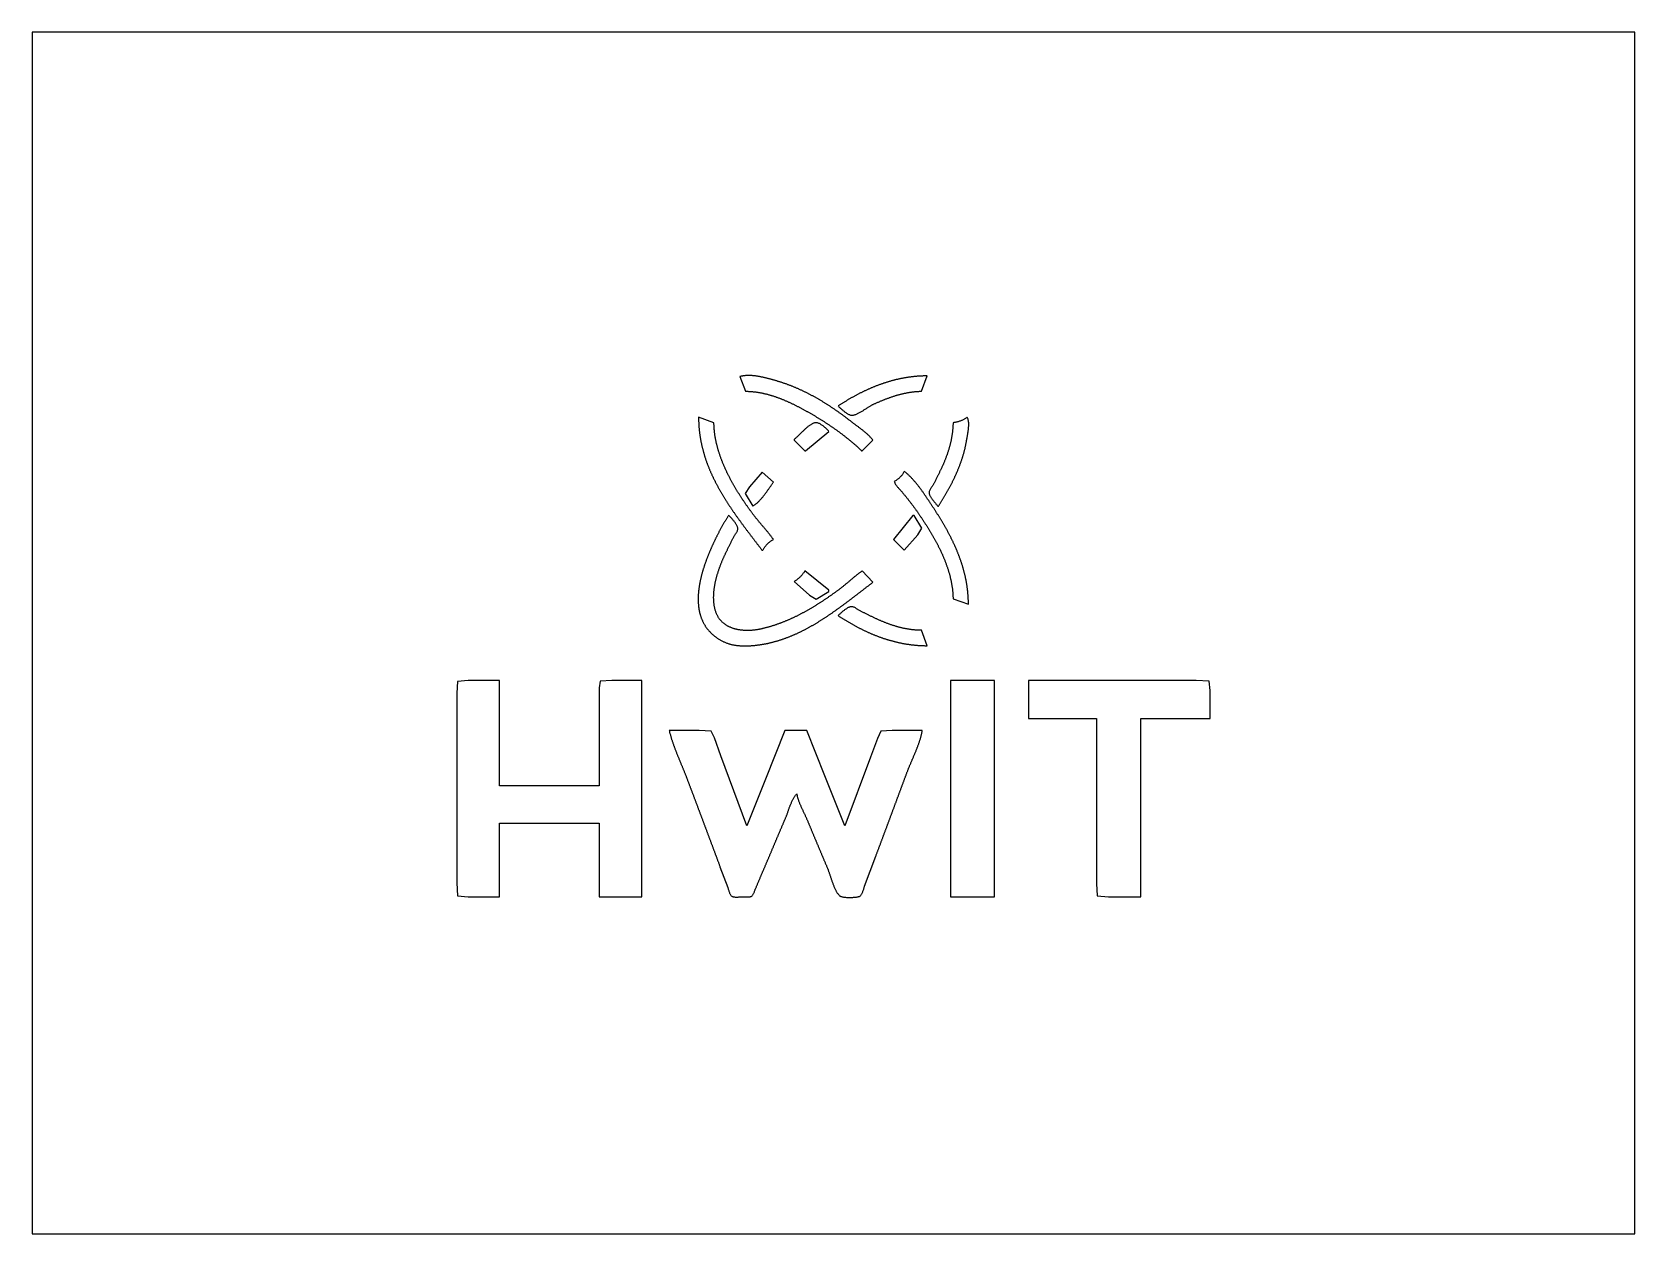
# Model space of a CAD drawing. Extents: x 0 to 2400, y 0 to 1800.
import ezdxf

# ---------------------------------------------------------------- set-up
doc = ezdxf.new("R2010")
doc.units = 0
doc.layers.add('C7', color=7, linetype='CONTINUOUS')

msp = doc.modelspace()

# ---------------------------------------------------------------- linework, layer by layer
at = {"layer": 'C7'}
for points in [[(0, 1800)], [(0, 1800), (0, 0), (2400, 0), (2400, 1800), (0, 1800)], [(1115, 1277.4213), (1114.1601, 1277.6612), (1113.3077, 1277.905), (1112.4432, 1278.1523), (1111.5671, 1278.4026), (1110.6798, 1278.6554), (1109.7816, 1278.9103), (1108.8732, 1279.1669), (1107.9548, 1279.4246), (1107.027, 1279.683), (1106.0902, 1279.9417), (1105.1448, 1280.2001), (1104.1912, 1280.458), (1103.23, 1280.7147), (1102.2615, 1280.9698), (1101.2862, 1281.223), (1100.3046, 1281.4736), (1099.317, 1281.7213), (1098.3239, 1281.9657), (1097.3257, 1282.2062), (1096.3229, 1282.4424), (1095.316, 1282.6739), (1094.3053, 1282.9001), (1093.2914, 1283.1207), (1092.2746, 1283.3352), (1091.2553, 1283.5431), (1090.2341, 1283.7439), (1089.2114, 1283.9373), (1088.1876, 1284.1228), (1087.1631, 1284.2998), (1086.1384, 1284.468), (1085.1139, 1284.6269), (1084.0901, 1284.7761), (1083.0674, 1284.915), (1082.0463, 1285.0432), (1081.0272, 1285.1604), (1080.0104, 1285.2659), (1078.9966, 1285.3594), (1077.9861, 1285.4404), (1076.9793, 1285.5085), (1075.9767, 1285.5631), (1074.9787, 1285.6039), (1073.9858, 1285.6304), (1072.9984, 1285.6421), (1072.017, 1285.6386), (1071.0419, 1285.6194), (1070.0737, 1285.584), (1069.1127, 1285.5321), (1068.1595, 1285.4631), (1067.2144, 1285.3766), (1066.2779, 1285.2722), (1065.3504, 1285.1493), (1064.4324, 1285.0076), (1063.5244, 1284.8465), (1062.6266, 1284.6657), (1061.7397, 1284.4646), (1060.864, 1284.2429), (1060, 1284)], [(1060, 1284), (1068, 1262), (1068.9935, 1261.9956), (1069.9861, 1261.9825), (1070.9777, 1261.9607), (1071.9683, 1261.9304), (1072.9579, 1261.8917), (1073.9465, 1261.8445), (1074.934, 1261.7891), (1075.9205, 1261.7254), (1076.9059, 1261.6536), (1077.8902, 1261.5737), (1078.8735, 1261.4858), (1079.8557, 1261.39), (1080.8368, 1261.2864), (1081.8168, 1261.175), (1082.7956, 1261.056), (1083.7734, 1260.9294), (1084.75, 1260.7953), (1085.7254, 1260.6538), (1086.6997, 1260.505), (1087.6728, 1260.3489), (1088.6447, 1260.1856), (1089.6155, 1260.0153), (1090.585, 1259.8379), (1091.5534, 1259.6536), (1092.5205, 1259.4625), (1093.4864, 1259.2646), (1094.451, 1259.06), (1095.4144, 1258.8488), (1096.3765, 1258.631), (1097.3374, 1258.4069), (1098.297, 1258.1763), (1099.2553, 1257.9395), (1100.2123, 1257.6965), (1101.1679, 1257.4474), (1102.1223, 1257.1922), (1103.0753, 1256.9311), (1104.027, 1256.6641), (1104.9773, 1256.3914), (1105.9262, 1256.1129), (1106.8738, 1255.8287), (1107.82, 1255.5391), (1108.7648, 1255.2439), (1109.7082, 1254.9434), (1110.6502, 1254.6375), (1111.5907, 1254.3265), (1112.5298, 1254.0103), (1113.4675, 1253.689), (1114.4037, 1253.3628), (1115.3385, 1253.0316), (1116.2717, 1252.6956), (1117.2035, 1252.3549), (1118.1338, 1252.0096), (1119.0626, 1251.6596), (1119.9899, 1251.3052), (1120.9156, 1250.9464), (1121.8398, 1250.5832), (1122.7624, 1250.2158), (1123.6835, 1249.8442), (1124.603, 1249.4685), (1125.521, 1249.0888), (1126.4373, 1248.7052), (1127.3521, 1248.3177), (1128.2652, 1247.9265), (1129.1768, 1247.5316), (1130.0866, 1247.1331), (1130.9949, 1246.731), (1131.9015, 1246.3256), (1132.8064, 1245.9167), (1133.7097, 1245.5046), (1134.6113, 1245.0893), (1135.5112, 1244.6709), (1136.4094, 1244.2495), (1137.3058, 1243.8251), (1138.2006, 1243.3978), (1139.0936, 1242.9678), (1139.9849, 1242.535), (1140.8744, 1242.0996), (1141.7622, 1241.6617), (1142.6482, 1241.2213), (1143.5324, 1240.7785), (1144.4148, 1240.3334), (1145.2954, 1239.8861), (1146.1742, 1239.4366), (1147.0512, 1238.9851), (1147.9263, 1238.5316), (1148.7996, 1238.0762), (1149.671, 1237.619), (1150.5406, 1237.1601), (1151.4083, 1236.6995), (1152.2741, 1236.2374), (1153.138, 1235.7737), (1154, 1235.3087), (1154.8688, 1234.8377), (1155.7374, 1234.3647), (1156.6059, 1233.8898), (1157.474, 1233.413), (1158.3419, 1232.9342), (1159.2096, 1232.4534), (1160.0769, 1231.9707), (1160.9438, 1231.486), (1161.8105, 1230.9994), (1162.6767, 1230.5108), (1163.5425, 1230.0202), (1164.4079, 1229.5277), (1165.2729, 1229.0332), (1166.1373, 1228.5367), (1167.0013, 1228.0383), (1167.8648, 1227.5379), (1168.7277, 1227.0356), (1169.5901, 1226.5313), (1170.4518, 1226.025), (1171.313, 1225.5167), (1172.1735, 1225.0065), (1173.0334, 1224.4943), (1173.8925, 1223.9802), (1174.751, 1223.4641), (1175.6088, 1222.946), (1176.4658, 1222.4259), (1177.322, 1221.9039), (1178.1774, 1221.3798), (1179.032, 1220.8539), (1179.8858, 1220.3259), (1180.7387, 1219.7959), (1181.5908, 1219.264), (1182.4419, 1218.7301), (1183.2921, 1218.1943), (1184.1413, 1217.6564), (1184.9895, 1217.1166), (1185.8368, 1216.5748), (1186.683, 1216.031), (1187.5281, 1215.4852), (1188.3722, 1214.9375), (1189.2153, 1214.3877), (1190.0571, 1213.836), (1190.8979, 1213.2823), (1191.7375, 1212.7266), (1192.5759, 1212.1689), (1193.4131, 1211.6093), (1194.249, 1211.0476), (1195.0837, 1210.484), (1195.9171, 1209.9184), (1196.7493, 1209.3507), (1197.5801, 1208.7811), (1198.4095, 1208.2095), (1199.2376, 1207.6359), (1200.0643, 1207.0604), (1200.8896, 1206.4828), (1201.7134, 1205.9032), (1202.5358, 1205.3217), (1203.3567, 1204.7381), (1204.176, 1204.1525), (1204.9939, 1203.565), (1205.8102, 1202.9754), (1206.6249, 1202.3839), (1207.438, 1201.7903), (1208.2495, 1201.1948), (1209.0594, 1200.5973), (1209.8676, 1199.9977), (1210.674, 1199.3962), (1211.4788, 1198.7926), (1212.2819, 1198.187), (1213.0831, 1197.5795), (1213.8826, 1196.9699), (1214.6803, 1196.3583), (1215.4762, 1195.7448), (1216.2702, 1195.1292), (1217.0623, 1194.5116), (1217.8525, 1193.892), (1218.6408, 1193.2704), (1219.4272, 1192.6468), (1220.2116, 1192.0211), (1220.994, 1191.3935), (1221.7744, 1190.7638), (1222.5528, 1190.1322), (1223.3291, 1189.4985), (1224.1033, 1188.8628), (1224.8754, 1188.2251), (1225.6454, 1187.5854), (1226.4132, 1186.9436), (1227.1789, 1186.2999), (1227.9423, 1185.6541), (1228.7035, 1185.0063), (1229.4625, 1184.3565), (1230.2193, 1183.7046), (1230.9737, 1183.0508), (1231.7258, 1182.3949), (1232.4756, 1181.737), (1233.2231, 1181.0771), (1233.9681, 1180.4151), (1234.7108, 1179.7512), (1235.451, 1179.0852), (1236.1888, 1178.4171), (1236.924, 1177.7471), (1237.6569, 1177.075), (1238.3871, 1176.4009), (1239.1149, 1175.7248), (1239.84, 1175.0466), (1240.5626, 1174.3664), (1241.2826, 1173.6842), (1242, 1173), (1243, 1173), (1259, 1189), (1258.3799, 1189.7561), (1257.7458, 1190.5047), (1257.0983, 1191.2459), (1256.4379, 1191.9798), (1255.765, 1192.7067), (1255.0802, 1193.4267), (1254.3839, 1194.1401), (1253.6768, 1194.847), (1252.9592, 1195.5477), (1252.2318, 1196.2422), (1251.4949, 1196.9309), (1250.7492, 1197.6139), (1249.9951, 1198.2913), (1249.2331, 1198.9635), (1248.4638, 1199.6305), (1247.6876, 1200.2925), (1246.9051, 1200.9499), (1246.1168, 1201.6026), (1245.3231, 1202.251), (1244.5247, 1202.8953), (1243.7219, 1203.5355), (1242.9153, 1204.172), (1242.1054, 1204.8048), (1241.2928, 1205.4343), (1240.4778, 1206.0605), (1239.6612, 1206.6837), (1238.8432, 1207.304), (1238.0245, 1207.9218), (1237.2056, 1208.537), (1236.3869, 1209.15), (1235.569, 1209.761), (1234.7524, 1210.37), (1233.9376, 1210.9774), (1233.1251, 1211.5832), (1232.3154, 1212.1878), (1231.509, 1212.7912), (1230.7065, 1213.3937), (1229.9082, 1213.9955), (1229.1149, 1214.5967), (1228.3268, 1215.1975), (1227.5447, 1215.7983), (1226.7689, 1216.399), (1226, 1217), (1225.2342, 1217.6002), (1224.4664, 1218.1996), (1223.6966, 1218.798), (1222.9248, 1219.3956), (1222.151, 1219.9922), (1221.3752, 1220.5878), (1220.5974, 1221.1824), (1219.8177, 1221.776), (1219.0359, 1222.3685), (1218.2523, 1222.96), (1217.4667, 1223.5503), (1216.6791, 1224.1395), (1215.8896, 1224.7275), (1215.0983, 1225.3143), (1214.305, 1225.8999), (1213.5098, 1226.4842), (1212.7128, 1227.0673), (1211.9139, 1227.6491), (1211.1131, 1228.2295), (1210.3105, 1228.8085), (1209.506, 1229.3862), (1208.6998, 1229.9625), (1207.8917, 1230.5373), (1207.0818, 1231.1106), (1206.2701, 1231.6825), (1205.4566, 1232.2528), (1204.6413, 1232.8215), (1203.8243, 1233.3887), (1203.0055, 1233.9543), (1202.185, 1234.5182), (1201.3628, 1235.0805), (1200.5388, 1235.6411), (1199.7131, 1236.2), (1198.8857, 1236.7571), (1198.0567, 1237.3124), (1197.2259, 1237.866), (1196.3935, 1238.4177), (1195.5594, 1238.9676), (1194.7236, 1239.5156), (1193.8863, 1240.0617), (1193.0473, 1240.6058), (1192.2066, 1241.148), (1191.3644, 1241.6882), (1190.5206, 1242.2263), (1189.6752, 1242.7625), (1188.8282, 1243.2965), (1187.9796, 1243.8285), (1187.1295, 1244.3583), (1186.2778, 1244.8859), (1185.4246, 1245.4114), (1184.5699, 1245.9347), (1183.7137, 1246.4557), (1182.8559, 1246.9745), (1181.9967, 1247.491), (1181.136, 1248.0051), (1180.2738, 1248.5169), (1179.4101, 1249.0264), (1178.545, 1249.5334), (1177.6785, 1250.038), (1176.8105, 1250.5401), (1175.9411, 1251.0398), (1175.0703, 1251.5369), (1174.1981, 1252.0315), (1173.3245, 1252.5236), (1172.4495, 1253.013), (1171.5732, 1253.4998), (1170.6955, 1253.984), (1169.8164, 1254.4655), (1168.936, 1254.9443), (1168.0543, 1255.4204), (1167.1713, 1255.8937), (1166.2869, 1256.3642), (1165.4013, 1256.8319), (1164.5144, 1257.2968), (1163.6262, 1257.7588), (1162.7367, 1258.2179), (1161.846, 1258.674), (1160.954, 1259.1273), (1160.0608, 1259.5775), (1159.1664, 1260.0248), (1158.2708, 1260.469), (1157.374, 1260.9101), (1156.4759, 1261.3482), (1155.5767, 1261.7831), (1154.6764, 1262.2149), (1153.7748, 1262.6436), (1152.8721, 1263.069), (1151.9683, 1263.4912), (1151.0633, 1263.9102), (1150.1573, 1264.3259), (1149.2501, 1264.7383), (1148.3418, 1265.1473), (1147.4324, 1265.553), (1146.522, 1265.9553), (1145.6105, 1266.3542), (1144.6979, 1266.7496), (1143.7843, 1267.1416), (1142.8696, 1267.53), (1141.954, 1267.915), (1141.0373, 1268.2963), (1140.1196, 1268.6741), (1139.2009, 1269.0483), (1138.2812, 1269.4189), (1137.3605, 1269.7858), (1136.4389, 1270.149), (1135.5164, 1270.5085), (1134.5929, 1270.8643), (1133.6684, 1271.2162), (1132.743, 1271.5644), (1131.8168, 1271.9088), (1130.8896, 1272.2493), (1129.9615, 1272.5859), (1129.0326, 1272.9186), (1128.1028, 1273.2473), (1127.1721, 1273.5721), (1126.2406, 1273.8929), (1125.3082, 1274.2097), (1124.375, 1274.5225), (1123.441, 1274.8311), (1122.5062, 1275.1357), (1121.5706, 1275.4362), (1120.6342, 1275.7324), (1119.6971, 1276.0245), (1118.7591, 1276.3124), (1117.8204, 1276.5961), (1116.881, 1276.8755), (1115.9408, 1277.1506), (1115, 1277.4214)], [(1260, 1242.6912), (1260.9051, 1243.1054), (1261.812, 1243.5178), (1262.7206, 1243.9283), (1263.631, 1244.3367), (1264.5429, 1244.7429), (1265.4566, 1245.1469), (1266.3719, 1245.5485), (1267.2889, 1245.9477), (1268.2076, 1246.3443), (1269.1278, 1246.7383), (1270.0497, 1247.1295), (1270.9732, 1247.5179), (1271.8984, 1247.9033), (1272.8251, 1248.2858), (1273.7534, 1248.665), (1274.6833, 1249.0411), (1275.6148, 1249.4138), (1276.5478, 1249.7831), (1277.4824, 1250.1489), (1278.4185, 1250.511), (1279.3562, 1250.8694), (1280.2954, 1251.224), (1281.236, 1251.5747), (1282.1782, 1251.9214), (1283.1219, 1252.264), (1284.0671, 1252.6024), (1285.0138, 1252.9364), (1285.9619, 1253.2661), (1286.9114, 1253.5913), (1287.8625, 1253.9118), (1288.8149, 1254.2277), (1289.7688, 1254.5388), (1290.7241, 1254.845), (1291.6808, 1255.1462), (1292.6389, 1255.4423), (1293.5984, 1255.7333), (1294.5593, 1256.019), (1295.5215, 1256.2993), (1296.4851, 1256.5741), (1297.4501, 1256.8433), (1298.4164, 1257.1069), (1299.384, 1257.3647), (1300.3529, 1257.6167), (1301.3232, 1257.8627), (1302.2948, 1258.1026), (1303.2676, 1258.3364), (1304.2417, 1258.5639), (1305.2172, 1258.7851), (1306.1938, 1258.9998), (1307.1718, 1259.208), (1308.151, 1259.4095), (1309.1314, 1259.6043), (1310.113, 1259.7923), (1311.0959, 1259.9733), (1312.0799, 1260.1473), (1313.0652, 1260.3141), (1314.0516, 1260.4737), (1315.0393, 1260.626), (1316.0281, 1260.7709), (1317.018, 1260.9083), (1318.0091, 1261.038), (1319.0014, 1261.1601), (1319.9947, 1261.2743), (1320.9892, 1261.3806), (1321.9848, 1261.4789), (1322.9816, 1261.5691), (1323.9794, 1261.651), (1324.9782, 1261.7247), (1325.9782, 1261.79), (1326.9792, 1261.8468), (1327.9813, 1261.895), (1328.9844, 1261.9345), (1329.9886, 1261.9653), (1330.9938, 1261.9871), (1332, 1262), (1340, 1285), (1339.001, 1284.9972), (1338.0027, 1284.9891), (1337.0053, 1284.9756), (1336.0086, 1284.9568), (1335.0127, 1284.9326), (1334.0176, 1284.9031), (1333.0233, 1284.8684), (1332.0297, 1284.8283), (1331.037, 1284.7831), (1330.0451, 1284.7326), (1329.0541, 1284.6769), (1328.0638, 1284.616), (1327.0744, 1284.55), (1326.0858, 1284.4788), (1325.0981, 1284.4025), (1324.1112, 1284.3212), (1323.1252, 1284.2348), (1322.14, 1284.1433), (1321.1557, 1284.0469), (1320.1723, 1283.9454), (1319.1898, 1283.839), (1318.2081, 1283.7276), (1317.2274, 1283.6113), (1316.2475, 1283.4901), (1315.2686, 1283.364), (1314.2905, 1283.233), (1313.3134, 1283.0972), (1312.3372, 1282.9566), (1311.362, 1282.8112), (1310.3876, 1282.6611), (1309.4142, 1282.5062), (1308.4418, 1282.3465), (1307.4703, 1282.1822), (1306.4998, 1282.0132), (1305.5302, 1281.8395), (1304.5617, 1281.6612), (1303.594, 1281.4783), (1302.6274, 1281.2908), (1301.6618, 1281.0987), (1300.6972, 1280.9021), (1299.7335, 1280.701), (1298.7709, 1280.4953), (1297.8093, 1280.2852), (1296.8487, 1280.0707), (1295.8892, 1279.8517), (1294.9307, 1279.6283), (1293.9732, 1279.4005), (1293.0167, 1279.1683), (1292.0614, 1278.9318), (1291.107, 1278.691), (1290.1538, 1278.4459), (1289.2016, 1278.1966), (1288.2505, 1277.9429), (1287.3004, 1277.6851), (1286.3515, 1277.423), (1285.4037, 1277.1568), (1284.4569, 1276.8864), (1283.5113, 1276.6119), (1282.5668, 1276.3332), (1281.6234, 1276.0505), (1280.6811, 1275.7637), (1279.7399, 1275.4728), (1278.7999, 1275.1779), (1277.8611, 1274.879), (1276.9233, 1274.5762), (1275.9868, 1274.2693), (1275.0514, 1273.9586), (1274.1172, 1273.6439), (1273.1841, 1273.3254), (1272.2522, 1273.0029), (1271.3216, 1272.6767), (1270.3921, 1272.3466), (1269.4638, 1272.0127), (1268.5367, 1271.675), (1267.6108, 1271.3336), (1266.6861, 1270.9885), (1265.7627, 1270.6396), (1264.8405, 1270.2871), (1263.9195, 1269.9309), (1262.9998, 1269.571), (1262.0813, 1269.2076), (1261.1641, 1268.8405), (1260.2481, 1268.4699), (1259.3334, 1268.0957), (1258.42, 1267.718), (1257.5079, 1267.3367), (1256.597, 1266.952), (1255.6874, 1266.5639), (1254.7791, 1266.1723), (1253.8722, 1265.7773), (1252.9665, 1265.3789), (1252.0622, 1264.9771), (1251.1591, 1264.5719), (1250.2574, 1264.1635), (1249.3571, 1263.7517), (1248.458, 1263.3367), (1247.5603, 1262.9184), (1246.664, 1262.4969), (1245.769, 1262.0721), (1244.8754, 1261.6442), (1243.9832, 1261.2131), (1243.0923, 1260.7789), (1242.2029, 1260.3415), (1241.3148, 1259.9011), (1240.4281, 1259.4575), (1239.5428, 1259.0109), (1238.6589, 1258.5613), (1237.7764, 1258.1087), (1236.8954, 1257.653), (1236.0157, 1257.1945), (1235.1375, 1256.7329), (1234.2608, 1256.2685), (1233.3855, 1255.8011), (1232.5116, 1255.3309), (1231.6392, 1254.8579), (1230.7682, 1254.382), (1229.8987, 1253.9033), (1229.0307, 1253.4218), (1228.1642, 1252.9375), (1227.2992, 1252.4505), (1226.4356, 1251.9608), (1225.5736, 1251.4684), (1224.713, 1250.9734), (1223.854, 1250.4757), (1222.9965, 1249.9753), (1222.1405, 1249.4724), (1221.286, 1248.9669), (1220.4331, 1248.4588), (1219.5817, 1247.9481), (1218.7318, 1247.435), (1217.8835, 1246.9194), (1217.0368, 1246.4013), (1216.1916, 1245.8808), (1215.3481, 1245.3578), (1214.506, 1244.8325), (1213.6656, 1244.3047), (1212.8268, 1243.7746), (1211.9895, 1243.2422), (1211.1539, 1242.7075), (1210.3199, 1242.1705), (1209.4874, 1241.6312), (1208.6567, 1241.0896), (1207.8275, 1240.5459), (1207, 1240)], [(1207, 1240), (1207.5293, 1239.4651), (1208.1075, 1238.8888), (1208.731, 1238.2761), (1209.3965, 1237.6323), (1210.1004, 1236.9627), (1210.8395, 1236.2725), (1211.6103, 1235.5668), (1212.4093, 1234.8511), (1213.2331, 1234.1304), (1214.0784, 1233.41), (1214.9416, 1232.6952), (1215.8194, 1231.9911), (1216.7084, 1231.3031), (1217.605, 1230.6364), (1218.506, 1229.9961), (1219.4079, 1229.3876), (1220.3072, 1228.816), (1221.2006, 1228.2866), (1222.0846, 1227.8046), (1222.9558, 1227.3754), (1223.8107, 1227.004), (1224.6461, 1226.6957), (1225.4583, 1226.4558), (1226.2441, 1226.2895), (1227, 1226.2021), (1227.716, 1226.1863), (1228.4592, 1226.2254), (1229.2279, 1226.3166), (1230.0205, 1226.4575), (1230.8356, 1226.6456), (1231.6714, 1226.8782), (1232.5265, 1227.1529), (1233.3993, 1227.4671), (1234.2882, 1227.8183), (1235.1916, 1228.204), (1236.108, 1228.6215), (1237.0357, 1229.0685), (1237.9733, 1229.5423), (1238.919, 1230.0404), (1239.8715, 1230.5602), (1240.829, 1231.0993), (1241.7901, 1231.6551), (1242.7531, 1232.225), (1243.7165, 1232.8066), (1244.6787, 1233.3972), (1245.6381, 1233.9944), (1246.5931, 1234.5957), (1247.5423, 1235.1983), (1248.4839, 1235.8), (1249.4165, 1236.398), (1250.3385, 1236.9899), (1251.2482, 1237.5731), (1252.1442, 1238.1452), (1253.0248, 1238.7035), (1253.8885, 1239.2455), (1254.7337, 1239.7687), (1255.5588, 1240.2705), (1256.3623, 1240.7485), (1257.1425, 1241.2), (1257.898, 1241.6226), (1258.6271, 1242.0137), (1259.3283, 1242.3708), (1260, 1242.6913)], [(998, 1223), (998.0027, 1221.9757), (998.0109, 1220.9537), (998.0246, 1219.9337), (998.0438, 1218.9159), (998.0683, 1217.9002), (998.0983, 1216.8866), (998.1336, 1215.8752), (998.1742, 1214.8658), (998.2202, 1213.8585), (998.2714, 1212.8533), (998.3279, 1211.8501), (998.3896, 1210.849), (998.4565, 1209.8499), (998.5286, 1208.8529), (998.6059, 1207.8579), (998.6883, 1206.8649), (998.7758, 1205.874), (998.8683, 1204.885), (998.966, 1203.898), (999.0686, 1202.913), (999.1763, 1201.93), (999.2889, 1200.9489), (999.4065, 1199.9698), (999.529, 1198.9927), (999.6564, 1198.0174), (999.7886, 1197.0441), (999.9258, 1196.0728), (1000.0677, 1195.1033), (1000.2144, 1194.1357), (1000.3659, 1193.17), (1000.5222, 1192.2062), (1000.6832, 1191.2443), (1000.8488, 1190.2842), (1001.0192, 1189.326), (1001.1941, 1188.3696), (1001.3737, 1187.4151), (1001.5579, 1186.4624), (1001.7466, 1185.5115), (1001.9399, 1184.5624), (1002.1377, 1183.6151), (1002.34, 1182.6696), (1002.5468, 1181.7259), (1002.758, 1180.7839), (1002.9735, 1179.8437), (1003.1935, 1178.9053), (1003.4179, 1177.9686), (1003.6465, 1177.0336), (1003.8795, 1176.1003), (1004.1168, 1175.1688), (1004.3583, 1174.239), (1004.6041, 1173.3109), (1004.854, 1172.3844), (1005.1082, 1171.4596), (1005.3665, 1170.5366), (1005.6289, 1169.6151), (1005.8954, 1168.6953), (1006.166, 1167.7772), (1006.4407, 1166.8607), (1006.7194, 1165.9458), (1007.002, 1165.0325), (1007.2887, 1164.1208), (1007.5793, 1163.2107), (1007.8738, 1162.3022), (1008.1723, 1161.3953), (1008.4746, 1160.49), (1008.7807, 1159.5862), (1009.0907, 1158.6839), (1009.4044, 1157.7832), (1009.722, 1156.884), (1010.0432, 1155.9864), (1010.3682, 1155.0903), (1010.6969, 1154.1956), (1011.0293, 1153.3025), (1011.3653, 1152.4108), (1011.7049, 1151.5206), (1012.0481, 1150.6319), (1012.3948, 1149.7446), (1012.7452, 1148.8588), (1013.099, 1147.9744), (1013.4563, 1147.0915), (1013.817, 1146.21), (1014.1812, 1145.3298), (1014.5488, 1144.4511), (1014.9198, 1143.5738), (1015.2942, 1142.6979), (1015.6719, 1141.8233), (1016.0529, 1140.9501), (1016.4372, 1140.0782), (1016.8247, 1139.2077), (1017.2155, 1138.3386), (1017.6094, 1137.4707), (1018.0066, 1136.6042), (1018.4069, 1135.739), (1018.8103, 1134.8751), (1019.2168, 1134.0125), (1019.6264, 1133.1511), (1020.0391, 1132.2911), (1020.4548, 1131.4322), (1020.8735, 1130.5747), (1021.2951, 1129.7184), (1021.7197, 1128.8633), (1022.1473, 1128.0095), (1022.5777, 1127.1569), (1023.011, 1126.3054), (1023.4471, 1125.4552), (1023.8861, 1124.6062), (1024.3279, 1123.7583), (1024.7724, 1122.9117), (1025.2197, 1122.0661), (1025.6697, 1121.2218), (1026.1223, 1120.3786), (1026.5777, 1119.5365), (1027.0357, 1118.6955), (1027.4963, 1117.8557), (1027.9595, 1117.0169), (1028.4252, 1116.1793), (1028.8935, 1115.3427), (1029.3643, 1114.5072), (1029.8376, 1113.6728), (1030.3134, 1112.8395), (1030.7916, 1112.0072), (1031.2722, 1111.1759), (1031.7551, 1110.3457), (1032.2405, 1109.5165), (1032.7281, 1108.6884), (1033.2181, 1107.8612), (1033.7104, 1107.035), (1034.2049, 1106.2098), (1034.7016, 1105.3856), (1035.2006, 1104.5623), (1035.7017, 1103.74), (1036.205, 1102.9187), (1036.7104, 1102.0983), (1037.2179, 1101.2788), (1037.7275, 1100.4603), (1038.2391, 1099.6427), (1038.7528, 1098.8259), (1039.2685, 1098.0101), (1039.7861, 1097.1952), (1040.3057, 1096.3811), (1040.8272, 1095.5679), (1041.3506, 1094.7555), (1041.8759, 1093.944), (1042.403, 1093.1334), (1042.9319, 1092.3236), (1043.4626, 1091.5145), (1043.9951, 1090.7064), (1044.5294, 1089.899), (1045.0653, 1089.0924), (1045.603, 1088.2865), (1046.1423, 1087.4815), (1046.6832, 1086.6772), (1047.2258, 1085.8737), (1047.77, 1085.0709), (1048.3157, 1084.2689), (1048.8629, 1083.4676), (1049.4117, 1082.667), (1049.962, 1081.8671), (1050.5137, 1081.068), (1051.0668, 1080.2695), (1051.6214, 1079.4717), (1052.1773, 1078.6746), (1052.7346, 1077.8781), (1053.2932, 1077.0823), (1053.8532, 1076.2871), (1054.4144, 1075.4926), (1054.9769, 1074.6987), (1055.5406, 1073.9054), (1056.1055, 1073.1128), (1056.6715, 1072.3207), (1057.2388, 1071.5292), (1057.8071, 1070.7383), (1058.3766, 1069.948), (1058.9471, 1069.1582), (1059.5187, 1068.369), (1060.0913, 1067.5804), (1060.6649, 1066.7922), (1061.2395, 1066.0046), (1061.815, 1065.2175), (1062.3915, 1064.431), (1062.9688, 1063.6449), (1063.5471, 1062.8593), (1064.1261, 1062.0742), (1064.706, 1061.2895), (1065.2867, 1060.5054), (1065.8681, 1059.7216), (1066.4503, 1058.9384), (1067.0332, 1058.1555), (1067.6168, 1057.3731), (1068.201, 1056.5911), (1068.7859, 1055.8095), (1069.3714, 1055.0283), (1069.9575, 1054.2474), (1070.5441, 1053.467), (1071.1313, 1052.6869), (1071.719, 1051.9072), (1072.3072, 1051.1279), (1072.8959, 1050.3489), (1073.4849, 1049.5702), (1074.0744, 1048.7918), (1074.6643, 1048.0138), (1075.2545, 1047.236), (1075.8451, 1046.4586), (1076.4359, 1045.6814), (1077.0271, 1044.9045), (1077.6185, 1044.1279), (1078.2101, 1043.3516), (1078.8019, 1042.5755), (1079.3939, 1041.7996), (1079.9861, 1041.024), (1080.5784, 1040.2486), (1081.1708, 1039.4734), (1081.7632, 1038.6984), (1082.3557, 1037.9236), (1082.9483, 1037.149), (1083.5408, 1036.3745), (1084.1333, 1035.6003), (1084.7257, 1034.8262), (1085.3181, 1034.0522), (1085.9104, 1033.2784), (1086.5025, 1032.5047), (1087.0945, 1031.7311), (1087.6863, 1030.9576), (1088.2778, 1030.1843), (1088.8692, 1029.411), (1089.4603, 1028.6378), (1090.0511, 1027.8647), (1090.6416, 1027.0917), (1091.2317, 1026.3187), (1091.8215, 1025.5457), (1092.411, 1024.7728), (1093, 1024), (1094, 1024), (1094.5537, 1024.8662), (1095.1126, 1025.7211), (1095.6776, 1026.564), (1096.2499, 1027.3943), (1096.8306, 1028.2115), (1097.4209, 1029.015), (1098.0219, 1029.8042), (1098.6346, 1030.5784), (1099.2602, 1031.3371), (1099.8998, 1032.0797), (1100.5546, 1032.8057), (1101.2257, 1033.5143), (1101.9141, 1034.2051), (1102.621, 1034.8774), (1103.3475, 1035.5307), (1104.0947, 1036.1643), (1104.8638, 1036.7777), (1105.6559, 1037.3702), (1106.472, 1037.9414), (1107.3134, 1038.4905), (1108.1811, 1039.017), (1109.0762, 1039.5204), (1110, 1040), (1109.4276, 1040.8298), (1108.8484, 1041.6556), (1108.2626, 1042.4775), (1107.6705, 1043.2958), (1107.0724, 1044.1105), (1106.4685, 1044.9218), (1105.859, 1045.7299), (1105.2443, 1046.5349), (1104.6246, 1047.3369), (1104.0001, 1048.1362), (1103.3712, 1048.9329), (1102.7381, 1049.7272), (1102.1011, 1050.5191), (1101.4603, 1051.3089), (1100.8162, 1052.0967), (1100.1689, 1052.8827), (1099.5187, 1053.667), (1098.8659, 1054.4498), (1098.2108, 1055.2312), (1097.5536, 1056.0114), (1096.8945, 1056.7906), (1096.2339, 1057.5689), (1095.5719, 1058.3464), (1094.909, 1059.1233), (1094.2453, 1059.8998), (1093.581, 1060.6761), (1092.9165, 1061.4522), (1092.2521, 1062.2284), (1091.5879, 1063.0047), (1090.9243, 1063.7814), (1090.2615, 1064.5586), (1089.5998, 1065.3365), (1088.9394, 1066.1152), (1088.2806, 1066.8949), (1087.6237, 1067.6757), (1086.9689, 1068.4578), (1086.3165, 1069.2413), (1085.6668, 1070.0264), (1085.02, 1070.8133), (1084.3764, 1071.6021), (1083.7363, 1072.393), (1083.0999, 1073.1861), (1082.4674, 1073.9815), (1081.8393, 1074.7795), (1081.2156, 1075.5802), (1080.5967, 1076.3837), (1079.9828, 1077.1903), (1079.3743, 1078)], [(1079.3742, 1078), (1078.8193, 1078.7444), (1078.2642, 1079.4917), (1077.7089, 1080.242), (1077.1536, 1080.9952), (1076.5982, 1081.7513), (1076.0428, 1082.5102), (1075.4874, 1083.272), (1074.9321, 1084.0366), (1074.377, 1084.804), (1073.822, 1085.5742), (1073.2673, 1086.3471), (1072.7128, 1087.1228), (1072.1588, 1087.9012), (1071.605, 1088.6823), (1071.0518, 1089.4661), (1070.499, 1090.2525), (1069.9467, 1091.0416), (1069.3951, 1091.8332), (1068.844, 1092.6275), (1068.2937, 1093.4244), (1067.744, 1094.2238), (1067.1952, 1095.0257), (1066.6472, 1095.8302), (1066.1001, 1096.6371), (1065.5539, 1097.4465), (1065.0087, 1098.2584), (1064.4645, 1099.0727), (1063.9214, 1099.8894), (1063.3794, 1100.7085), (1062.8386, 1101.5299), (1062.299, 1102.3537), (1061.7607, 1103.1798), (1061.2237, 1104.0083), (1060.6881, 1104.839), (1060.1539, 1105.672), (1059.6212, 1106.5072), (1059.0901, 1107.3446), (1058.5605, 1108.1843), (1058.0325, 1109.0261), (1057.5062, 1109.8701), (1056.9816, 1110.7162), (1056.4588, 1111.5645), (1055.9378, 1112.4148), (1055.4187, 1113.2672), (1054.9014, 1114.1217), (1054.3862, 1114.9782), (1053.873, 1115.8367), (1053.3618, 1116.6973), (1052.8528, 1117.5598), (1052.3459, 1118.4242), (1051.8413, 1119.2906), (1051.3389, 1120.1589), (1050.8388, 1121.0291), (1050.3411, 1121.9011), (1049.8458, 1122.775), (1049.353, 1123.6508), (1048.8627, 1124.5283), (1048.3749, 1125.4076), (1047.8898, 1126.2887), (1047.4073, 1127.1716), (1046.9275, 1128.0561), (1046.4505, 1128.9424), (1045.9763, 1129.8304), (1045.5049, 1130.72), (1045.0365, 1131.6113), (1044.571, 1132.5041), (1044.1086, 1133.3986), (1043.6491, 1134.2947), (1043.1928, 1135.1923), (1042.7397, 1136.0915), (1042.2897, 1136.9922), (1041.843, 1137.8944), (1041.3996, 1138.798), (1040.9596, 1139.7031), (1040.523, 1140.6097), (1040.0898, 1141.5177), (1039.6601, 1142.427), (1039.234, 1143.3378), (1038.8114, 1144.2499), (1038.3925, 1145.1633), (1037.9774, 1146.078), (1037.5659, 1146.9941), (1037.1583, 1147.9114), (1036.7545, 1148.8299), (1036.3546, 1149.7497), (1035.9587, 1150.6707), (1035.5667, 1151.5928), (1035.1788, 1152.5162), (1034.795, 1153.4407), (1034.4154, 1154.3663), (1034.0399, 1155.293), (1033.6687, 1156.2208), (1033.3017, 1157.1497), (1032.9391, 1158.0796), (1032.5809, 1159.0105), (1032.2272, 1159.9424), (1031.8779, 1160.8753), (1031.5332, 1161.8092), (1031.193, 1162.744), (1030.8575, 1163.6798), (1030.5267, 1164.6164), (1030.2007, 1165.5539), (1029.8794, 1166.4922), (1029.5629, 1167.4314), (1029.2514, 1168.3715), (1028.9447, 1169.3123), (1028.6431, 1170.2538), (1028.3465, 1171.1962), (1028.055, 1172.1392), (1027.7686, 1173.083), (1027.4874, 1174.0275), (1027.2114, 1174.9726), (1026.9407, 1175.9184), (1026.6753, 1176.8649), (1026.4153, 1177.8119), (1026.1608, 1178.7595), (1025.9117, 1179.7077), (1025.6682, 1180.6564), (1025.4302, 1181.6057), (1025.1979, 1182.5554), (1024.9712, 1183.5057), (1024.7503, 1184.4564), (1024.5351, 1185.4075), (1024.3258, 1186.3591), (1024.1223, 1187.3111), (1023.9248, 1188.2634), (1023.7332, 1189.2161), (1023.5477, 1190.1692), (1023.3682, 1191.1226), (1023.1949, 1192.0762), (1023.0277, 1193.0302), (1022.8668, 1193.9844), (1022.7121, 1194.9388), (1022.5637, 1195.8935), (1022.4217, 1196.8483), (1022.2862, 1197.8034), (1022.1571, 1198.7585), (1022.0345, 1199.7138), (1021.9185, 1200.6693), (1021.8091, 1201.6248), (1021.7063, 1202.5804), (1021.6103, 1203.536), (1021.5211, 1204.4917), (1021.4386, 1205.4473), (1021.3631, 1206.403), (1021.2944, 1207.3586), (1021.2327, 1208.3142), (1021.178, 1209.2697), (1021.1304, 1210.2251), (1021.0899, 1211.1804), (1021.0565, 1212.1355), (1021.0304, 1213.0905), (1021.0115, 1214.0453), (1021, 1215), (998, 1223)], [(1141, 1190), (1141, 1189), (1157, 1173), (1158, 1173), (1193, 1202), (1192.539, 1202.5507), (1192.0186, 1203.1433), (1191.4426, 1203.772), (1190.8153, 1204.4308), (1190.1406, 1205.1139), (1189.4227, 1205.8155), (1188.6656, 1206.5297), (1187.8735, 1207.2507), (1187.0504, 1207.9725), (1186.2004, 1208.6894), (1185.3275, 1209.3955), (1184.436, 1210.085), (1183.5298, 1210.7519), (1182.6131, 1211.3904), (1181.6898, 1211.9947), (1180.7642, 1212.559), (1179.8403, 1213.0773), (1178.9221, 1213.5438), (1178.0139, 1213.9527), (1177.1195, 1214.2981), (1176.2432, 1214.5742), (1175.389, 1214.7751), (1174.561, 1214.8949), (1173.7633, 1214.9278), (1173, 1214.868), (1172.2134, 1214.7281), (1171.4233, 1214.5378), (1170.6301, 1214.2993), (1169.834, 1214.0146), (1169.0355, 1213.6858), (1168.2348, 1213.3152), (1167.4324, 1212.9048), (1166.6285, 1212.4568), (1165.8236, 1211.9732), (1165.0181, 1211.4563), (1164.2122, 1210.9081), (1163.4063, 1210.3307), (1162.6007, 1209.7263), (1161.7959, 1209.097), (1160.9922, 1208.445), (1160.19, 1207.7723), (1159.3895, 1207.0811), (1158.5911, 1206.3735), (1157.7953, 1205.6516), (1157.0024, 1204.9176), (1156.2126, 1204.1736), (1155.4264, 1203.4217), (1154.6442, 1202.664), (1153.8662, 1201.9027), (1153.0929, 1201.1398), (1152.3245, 1200.3776), (1151.5615, 1199.6182), (1150.8042, 1198.8635), (1150.053, 1198.1159), (1149.3082, 1197.3774), (1148.5701, 1196.6501), (1147.8392, 1195.9362), (1147.1157, 1195.2378), (1146.4001, 1194.557), (1145.6927, 1193.896), (1144.9938, 1193.2568), (1144.3039, 1192.6416), (1143.6231, 1192.0525), (1142.952, 1191.4917), (1142.2909, 1190.9613), (1141.6401, 1190.4633), (1141, 1190)], [(1343.2128, 1110), (1343.2727, 1109.2373), (1343.4136, 1108.4541), (1343.6299, 1107.6526), (1343.9159, 1106.8351), (1344.266, 1106.0038), (1344.6745, 1105.1611), (1345.1357, 1104.3092), (1345.6439, 1103.4504), (1346.1936, 1102.587), (1346.779, 1101.7211), (1347.3945, 1100.8553), (1348.0344, 1099.9916), (1348.6931, 1099.1324), (1349.3649, 1098.2799), (1350.0441, 1097.4365), (1350.7251, 1096.6044), (1351.4022, 1095.7859), (1352.0698, 1094.9832), (1352.7221, 1094.1987), (1353.3536, 1093.4345), (1353.9586, 1092.6931), (1354.5314, 1091.9767), (1355.0663, 1091.2875), (1355.5577, 1090.6278), (1356, 1090), (1357, 1090), (1357.5335, 1090.8085), (1358.0661, 1091.6197), (1358.5975, 1092.4336), (1359.1277, 1093.2502), (1359.6568, 1094.0693), (1360.1846, 1094.8911), (1360.7111, 1095.7154), (1361.2363, 1096.5423), (1361.7601, 1097.3717), (1362.2824, 1098.2036), (1362.8033, 1099.038), (1363.3227, 1099.8748), (1363.8405, 1100.7141), (1364.3567, 1101.5557), (1364.8712, 1102.3998), (1365.3841, 1103.2462), (1365.8952, 1104.0949), (1366.4045, 1104.9459), (1366.912, 1105.7993), (1367.4176, 1106.6548), (1367.9212, 1107.5127), (1368.4229, 1108.3727), (1368.9226, 1109.2349), (1369.4202, 1110.0993), (1369.9157, 1110.9658), (1370.4091, 1111.8345), (1370.9003, 1112.7052), (1371.3892, 1113.578), (1371.8759, 1114.4529), (1372.3602, 1115.3298), (1372.8421, 1116.2087), (1373.3216, 1117.0895), (1373.7987, 1117.9723), (1374.2732, 1118.8571), (1374.7452, 1119.7437), (1375.2146, 1120.6322), (1375.6813, 1121.5226), (1376.1453, 1122.4148), (1376.6066, 1123.3088), (1377.0652, 1124.2046), (1377.5208, 1125.1022), (1377.9737, 1126.0015), (1378.4236, 1126.9025), (1378.8705, 1127.8052), (1379.3144, 1128.7095), (1379.7553, 1129.6155), (1380.1931, 1130.5232), (1380.6277, 1131.4324), (1381.0592, 1132.3432), (1381.4874, 1133.2555), (1381.9123, 1134.1693), (1382.3339, 1135.0847), (1382.7522, 1136.0015), (1383.167, 1136.9198), (1383.5784, 1137.8395), (1383.9862, 1138.7606), (1384.3905, 1139.6831), (1384.7913, 1140.6069), (1385.1883, 1141.5321), (1385.5817, 1142.4586), (1385.9714, 1143.3863), (1386.3573, 1144.3153), (1386.7394, 1145.2456), (1387.1176, 1146.1771), (1387.4919, 1147.1097), (1387.8622, 1148.0436), (1388.2285, 1148.9785), (1388.5908, 1149.9146), (1388.949, 1150.8518), (1389.3031, 1151.79), (1389.653, 1152.7293), (1389.9986, 1153.6696), (1390.34, 1154.6109), (1390.6771, 1155.5532), (1391.0098, 1156.4964), (1391.3381, 1157.4406), (1391.6619, 1158.3856), (1391.9813, 1159.3316), (1392.2961, 1160.2784), (1392.6063, 1161.226), (1392.9119, 1162.1744), (1393.2128, 1163.1236), (1393.509, 1164.0736), (1393.8004, 1165.0243), (1394.087, 1165.9757), (1394.3688, 1166.9278), (1394.6456, 1167.8806), (1394.9175, 1168.834), (1395.1844, 1169.7881), (1395.4463, 1170.7427), (1395.7031, 1171.6979), (1395.9547, 1172.6536), (1396.2012, 1173.6098), (1396.4425, 1174.5666), (1396.6785, 1175.5238), (1396.9092, 1176.4815), (1397.1345, 1177.4396), (1397.3544, 1178.3981), (1397.5689, 1179.357), (1397.7779, 1180.3162), (1397.9814, 1181.2758), (1398.1793, 1182.2356), (1398.3715, 1183.1958), (1398.5581, 1184.1562), (1398.739, 1185.1168), (1398.9141, 1186.0777), (1399.0834, 1187.0387), (1399.2469, 1188), (1399.368, 1188.7076), (1399.5018, 1189.4611), (1399.6469, 1190.2575), (1399.8016, 1191.0942), (1399.9643, 1191.9684), (1400.1335, 1192.8772), (1400.3076, 1193.8178), (1400.485, 1194.7875), (1400.6641, 1195.7835), (1400.8435, 1196.8029), (1401.0214, 1197.843), (1401.1964, 1198.9011), (1401.3668, 1199.9742), (1401.5311, 1201.0596), (1401.6877, 1202.1545), (1401.835, 1203.2562), (1401.9715, 1204.3618), (1402.0956, 1205.4685), (1402.2056, 1206.5736), (1402.3001, 1207.6743), (1402.3775, 1208.7677), (1402.4362, 1209.8511), (1402.4745, 1210.9216), (1402.491, 1211.9766), (1402.4841, 1213.0131), (1402.4521, 1214.0285), (1402.3936, 1215.0198), (1402.3069, 1215.9844), (1402.1905, 1216.9194), (1402.0428, 1217.8221), (1401.8622, 1218.6896), (1401.6471, 1219.5191), (1401.3961, 1220.3079), (1401.1074, 1221.0532), (1400.7795, 1221.7522), (1400.4109, 1222.402), (1400, 1223)], [(1400, 1223), (1399.1882, 1222.4074), (1398.3662, 1221.8363), (1397.534, 1221.2867), (1396.6918, 1220.7588), (1395.8398, 1220.2527), (1394.9781, 1219.7684), (1394.1069, 1219.3062), (1393.2264, 1218.8661), (1392.3366, 1218.4483), (1391.4378, 1218.0528), (1390.53, 1217.6799), (1389.6136, 1217.3295), (1388.6885, 1217.0018), (1387.755, 1216.6969), (1386.8133, 1216.415), (1385.8634, 1216.1562), (1384.9055, 1215.9206), (1383.9399, 1215.7082), (1382.9666, 1215.5193), (1381.9858, 1215.3538), (1380.9976, 1215.2121), (1380.0023, 1215.0941), (1379, 1215), (1378.9876, 1214.0095), (1378.9669, 1213.0188), (1378.938, 1212.0278), (1378.901, 1211.0368), (1378.8558, 1210.0456), (1378.8027, 1209.0544), (1378.7416, 1208.0632), (1378.6726, 1207.0721), (1378.5959, 1206.081), (1378.5114, 1205.0901), (1378.4193, 1204.0993), (1378.3195, 1203.1088), (1378.2123, 1202.1186), (1378.0976, 1201.1287), (1377.9756, 1200.1392), (1377.8463, 1199.1501), (1377.7097, 1198.1614), (1377.566, 1197.1733), (1377.4152, 1196.1857), (1377.2574, 1195.1988), (1377.0927, 1194.2125), (1376.9211, 1193.2269), (1376.7427, 1192.2421), (1376.5575, 1191.2581), (1376.3658, 1190.2749), (1376.1674, 1189.2926), (1375.9625, 1188.3112), (1375.7512, 1187.3308), (1375.5336, 1186.3515), (1375.3096, 1185.3732), (1375.0794, 1184.3961), (1374.8431, 1183.4202), (1374.6007, 1182.4454), (1374.3523, 1181.472), (1374.0979, 1180.4998), (1373.8377, 1179.5291), (1373.5717, 1178.5597), (1373.3, 1177.5918), (1373.0226, 1176.6254), (1372.7396, 1175.6605), (1372.4511, 1174.6973), (1372.1572, 1173.7357), (1371.858, 1172.7758), (1371.5534, 1171.8176), (1371.2437, 1170.8612), (1370.9287, 1169.9067), (1370.6087, 1168.954), (1370.2837, 1168.0033), (1369.9538, 1167.0545), (1369.619, 1166.1078), (1369.2794, 1165.1631), (1368.9351, 1164.2206), (1368.5861, 1163.2802), (1368.2326, 1162.342), (1367.8746, 1161.4061), (1367.5121, 1160.4725), (1367.1453, 1159.5413), (1366.7742, 1158.6124), (1366.3988, 1157.686), (1366.0194, 1156.7621), (1365.6358, 1155.8408), (1365.2482, 1154.922), (1364.8568, 1154.0059), (1364.4614, 1153.0924), (1364.0623, 1152.1817), (1363.6594, 1151.2738), (1363.2529, 1150.3687), (1362.8429, 1149.4664), (1362.4293, 1148.5671), (1362.0123, 1147.6707), (1361.592, 1146.7774), (1361.1683, 1145.8871), (1360.7415, 1145)], [(1093, 1141), (1074, 1119), (1067.8518, 1109), (1079, 1090), (1079.6981, 1090.3719), (1080.4002, 1090.7798), (1081.1057, 1091.2224), (1081.8142, 1091.6984), (1082.5255, 1092.2065), (1083.239, 1092.7455), (1083.9543, 1093.3139), (1084.6712, 1093.9105), (1085.3891, 1094.534), (1086.1077, 1095.1831), (1086.8267, 1095.8566), (1087.5455, 1096.553), (1088.2637, 1097.2712), (1088.9811, 1098.0098), (1089.6972, 1098.7675), (1090.4116, 1099.543), (1091.1239, 1100.335), (1091.8337, 1101.1423), (1092.5406, 1101.9635), (1093.2442, 1102.7973), (1093.9442, 1103.6424), (1094.6401, 1104.4976), (1095.3314, 1105.3615), (1096.018, 1106.2328), (1096.6992, 1107.1103), (1097.3748, 1107.9926), (1098.0443, 1108.8785), (1098.7073, 1109.7666), (1099.3635, 1110.6556), (1100.0124, 1111.5443), (1100.6537, 1112.4313), (1101.287, 1113.3154), (1101.9117, 1114.1952), (1102.5277, 1115.0695), (1103.1344, 1115.9369), (1103.7314, 1116.7962), (1104.3185, 1117.646), (1104.8951, 1118.4852), (1105.4608, 1119.3122), (1106.0154, 1120.126), (1106.5583, 1120.9251), (1107.0892, 1121.7082), (1107.6077, 1122.4742), (1108.1133, 1123.2216), (1108.6058, 1123.9491), (1109.0847, 1124.6556), (1109.5495, 1125.3396), (1110, 1126), (1093, 1141)], [(1306, 1142), (1305.514, 1141.0821), (1305.0028, 1140.1821), (1304.4666, 1139.3003), (1303.9059, 1138.4373), (1303.3211, 1137.5933), (1302.7125, 1136.7687), (1302.0806, 1135.964), (1301.4257, 1135.1795), (1300.7482, 1134.4156), (1300.0485, 1133.6728), (1299.3271, 1132.9513), (1298.5842, 1132.2517), (1297.8204, 1131.5742), (1297.0359, 1130.9193), (1296.2312, 1130.2874), (1295.4066, 1129.6788), (1294.5626, 1129.094), (1293.6996, 1128.5333), (1292.8178, 1127.9971), (1291.9178, 1127.4859), (1291, 1127), (1291.2935, 1126.0725), (1291.6447, 1125.1654), (1292.0491, 1124.2774), (1292.5022, 1123.4075), (1292.9996, 1122.5545), (1293.5368, 1121.7171), (1294.1095, 1120.8944), (1294.7131, 1120.085), (1295.3432, 1119.2879), (1295.9954, 1118.5019), (1296.6652, 1117.7259), (1297.3482, 1116.9587), (1298.0399, 1116.1992), (1298.7359, 1115.4461), (1299.4317, 1114.6984), (1300.123, 1113.9549), (1300.8052, 1113.2145), (1301.4739, 1112.476), (1302.1247, 1111.7382), (1302.7531, 1111)], [(1347.3333, 1091), (1346.8141, 1091.779), (1346.2919, 1092.5638), (1345.7668, 1093.3539), (1345.2387, 1094.1491), (1344.7076, 1094.9491), (1344.1734, 1095.7537), (1343.6362, 1096.5625), (1343.096, 1097.3753), (1342.5526, 1098.1919), (1342.0062, 1099.0119), (1341.4567, 1099.8352), (1340.904, 1100.6613), (1340.3483, 1101.49), (1339.7893, 1102.3211), (1339.2272, 1103.1543), (1338.6619, 1103.9893), (1338.0935, 1104.8259), (1337.5218, 1105.6637), (1336.9469, 1106.5025), (1336.3687, 1107.342), (1335.7873, 1108.1819), (1335.2026, 1109.0221), (1334.6146, 1109.8621), (1334.0233, 1110.7017), (1333.4287, 1111.5407), (1332.8308, 1112.3788), (1332.2295, 1113.2157), (1331.6248, 1114.051), (1331.0167, 1114.8847), (1330.4053, 1115.7163), (1329.7904, 1116.5457), (1329.1721, 1117.3724), (1328.5504, 1118.1963), (1327.9252, 1119.0171), (1327.2966, 1119.8346), (1326.6644, 1120.6483), (1326.0287, 1121.4581), (1325.3895, 1122.2637), (1324.7468, 1123.0649), (1324.1005, 1123.8612), (1323.4507, 1124.6526), (1322.7973, 1125.4386), (1322.1403, 1126.219), (1321.4796, 1126.9936), (1320.8153, 1127.7621), (1320.1474, 1128.5242), (1319.4759, 1129.2796), (1318.8006, 1130.028), (1318.1217, 1130.7692), (1317.439, 1131.503), (1316.7527, 1132.2289), (1316.0625, 1132.9469), (1315.3687, 1133.6565), (1314.6711, 1134.3575), (1313.9696, 1135.0496), (1313.2644, 1135.7326), (1312.5554, 1136.4062), (1311.8425, 1137.0701), (1311.1258, 1137.7241), (1310.4053, 1138.3678), (1309.6808, 1139.001), (1308.9525, 1139.6235), (1308.2203, 1140.2349), (1307.4841, 1140.8349), (1306.744, 1141.4234), (1306, 1142)], [(1360.7414, 1145), (1360.2919, 1144.0698), (1359.8428, 1143.1388), (1359.3939, 1142.2071), (1358.945, 1141.275), (1358.4957, 1140.3426), (1358.046, 1139.4101), (1357.5954, 1138.4776), (1357.1439, 1137.5454), (1356.6911, 1136.6135), (1356.2368, 1135.6823), (1355.7808, 1134.7517), (1355.3228, 1133.8221), (1354.8627, 1132.8935), (1354.4001, 1131.9662), (1353.9348, 1131.0404), (1353.4666, 1130.1161), (1352.9953, 1129.1937), (1352.5206, 1128.2731), (1352.0422, 1127.3547), (1351.56, 1126.4386), (1351.0737, 1125.525), (1350.5831, 1124.614), (1350.0879, 1123.7058), (1349.5879, 1122.8007), (1349.0828, 1121.8986), (1348.5725, 1121), (1348.0889, 1120.1979), (1347.5472, 1119.3606), (1346.9668, 1118.4924), (1346.367, 1117.5977), (1345.7675, 1116.6808), (1345.1877, 1115.7458), (1344.6471, 1114.7972), (1344.1651, 1113.8393), (1343.7612, 1112.8763), (1343.4548, 1111.9125), (1343.2656, 1110.9523), (1343.2129, 1110)], [(1302.753, 1111), (1303.4045, 1110.217), (1304.0547, 1109.4332), (1304.7035, 1108.6485), (1305.351, 1107.8628), (1305.997, 1107.0761), (1306.6416, 1106.2884), (1307.2847, 1105.4996), (1307.9262, 1104.7098), (1308.5662, 1103.9188), (1309.2046, 1103.1266), (1309.8413, 1102.3332), (1310.4764, 1101.5386), (1311.1097, 1100.7427), (1311.7412, 1099.9455), (1312.371, 1099.1469), (1312.9989, 1098.3469), (1313.625, 1097.5455), (1314.2492, 1096.7427), (1314.8714, 1095.9383), (1315.4916, 1095.1325), (1316.1098, 1094.325), (1316.726, 1093.5159), (1317.34, 1092.7052), (1317.952, 1091.8928), (1318.5618, 1091.0787), (1319.1693, 1090.2629), (1319.7747, 1089.4452), (1320.3777, 1088.6258), (1320.9784, 1087.8044), (1321.5768, 1086.9812), (1322.1728, 1086.1561), (1322.7664, 1085.3289), (1323.3575, 1084.4998), (1323.9461, 1083.6686), (1324.5322, 1082.8353), (1325.1157, 1082), (1325.6538, 1081.2258), (1326.1922, 1080.4493), (1326.7308, 1079.6704), (1327.2696, 1078.8891), (1327.8085, 1078.1055), (1328.3474, 1077.3196), (1328.8863, 1076.5313), (1329.4252, 1075.7408), (1329.9639, 1074.948), (1330.5025, 1074.1528), (1331.0408, 1073.3555), (1331.5789, 1072.5559), (1332.1166, 1071.754), (1332.654, 1070.95), (1333.1909, 1070.1437), (1333.7273, 1069.3353), (1334.2632, 1068.5247), (1334.7984, 1067.7119), (1335.3331, 1066.897), (1335.867, 1066.0799), (1336.4001, 1065.2608), (1336.9324, 1064.4395), (1337.4639, 1063.6162), (1337.9944, 1062.7908), (1338.524, 1061.9633), (1339.0525, 1061.1338), (1339.5799, 1060.3022), (1340.1062, 1059.4687), (1340.6313, 1058.6331), (1341.1551, 1057.7956), (1341.6776, 1056.9561), (1342.1988, 1056.1146), (1342.7185, 1055.2712), (1343.2368, 1054.4258), (1343.7536, 1053.5786), (1344.2688, 1052.7294), (1344.7824, 1051.8784), (1345.2942, 1051.0255), (1345.8044, 1050.1707), (1346.3127, 1049.3141), (1346.8193, 1048.4557), (1347.3239, 1047.5954), (1347.8265, 1046.7334), (1348.3272, 1045.8696), (1348.8258, 1045.004), (1349.3222, 1044.1366), (1349.8165, 1043.2675), (1350.3086, 1042.3967), (1350.7984, 1041.5242), (1351.2859, 1040.6499), (1351.7709, 1039.774), (1352.2536, 1038.8964), (1352.7337, 1038.0172), (1353.2113, 1037.1363), (1353.6863, 1036.2538), (1354.1587, 1035.3697), (1354.6283, 1034.4839), (1355.0952, 1033.5966), (1355.5592, 1032.7078), (1356.0204, 1031.8173), (1356.4786, 1030.9254), (1356.9339, 1030.0319), (1357.3861, 1029.1369), (1357.8352, 1028.2404), (1358.2812, 1027.3424), (1358.724, 1026.4429), (1359.1636, 1025.542), (1359.5998, 1024.6397), (1360.0327, 1023.7359), (1360.4622, 1022.8307), (1360.8882, 1021.9241), (1361.3107, 1021.0162), (1361.7296, 1020.1069), (1362.1448, 1019.1962), (1362.5564, 1018.2841), (1362.9643, 1017.3708), (1363.3684, 1016.4561), (1363.7686, 1015.5402), (1364.1649, 1014.6229), (1364.5572, 1013.7044), (1364.9456, 1012.7847), (1365.3299, 1011.8637), (1365.7101, 1010.9415), (1366.0861, 1010.018), (1366.4578, 1009.0934), (1366.8253, 1008.1676), (1367.1885, 1007.2406), (1367.5473, 1006.3125), (1367.9016, 1005.3832), (1368.2515, 1004.4528), (1368.5968, 1003.5213), (1368.9374, 1002.5887), (1369.2735, 1001.6551), (1369.6048, 1000.7203), (1369.9314, 999.7845), (1370.2531, 998.8477), (1370.57, 997.9098), (1370.8819, 996.971), (1371.1888, 996.0311), (1371.4908, 995.0903), (1371.7876, 994.1484), (1372.0793, 993.2057), (1372.3658, 992.262), (1372.647, 991.3174), (1372.9229, 990.3718), (1373.1935, 989.4254), (1373.4586, 988.4781), (1373.7183, 987.5299), (1373.9725, 986.5809), (1374.2211, 985.6311), (1374.464, 984.6804), (1374.7013, 983.7289), (1374.9328, 982.7766), (1375.1586, 981.8236), (1375.3785, 980.8697), (1375.5924, 979.9152), (1375.8005, 978.9598), (1376.0025, 978.0038), (1376.1985, 977.0471), (1376.3883, 976.0896), (1376.572, 975.1315), (1376.7494, 974.1727), (1376.9206, 973.2133), (1377.0854, 972.2532), (1377.2439, 971.2926), (1377.3959, 970.3313), (1377.5414, 969.3694), (1377.6804, 968.4069), (1377.8127, 967.4439), (1377.9384, 966.4803), (1378.0574, 965.5162), (1378.1696, 964.5515), (1378.275, 963.5864), (1378.3735, 962.6208), (1378.4651, 961.6546), (1378.5498, 960.6881), (1378.6273, 959.721), (1378.6978, 958.7536), (1378.7612, 957.7857), (1378.8173, 956.8174), (1378.8662, 955.8487), (1378.9078, 954.8797), (1378.942, 953.9102), (1378.9688, 952.9405), (1378.9881, 951.9704), (1379, 951), (1402, 943), (1401.9972, 944.009), (1401.9888, 945.0166), (1401.9749, 946.0228), (1401.9554, 947.0274), (1401.9305, 948.0307), (1401.9002, 949.0324), (1401.8643, 950.0328), (1401.8231, 951.0316), (1401.7765, 952.0291), (1401.7245, 953.0251), (1401.6673, 954.0196), (1401.6047, 955.0128), (1401.5368, 956.0045), (1401.4637, 956.9948), (1401.3854, 957.9837), (1401.3019, 958.9712), (1401.2132, 959.9572), (1401.1194, 960.9419), (1401.0205, 961.9252), (1400.9166, 962.9071), (1400.8075, 963.8875), (1400.6934, 964.8666), (1400.5744, 965.8444), (1400.4503, 966.8207), (1400.3214, 967.7957), (1400.1875, 968.7693), (1400.0487, 969.7415), (1399.905, 970.7123), (1399.7566, 971.6819), (1399.6033, 972.65), (1399.4452, 973.6168), (1399.2824, 974.5823), (1399.1148, 975.5464), (1398.9426, 976.5092), (1398.7657, 977.4706), (1398.5841, 978.4308), (1398.398, 979.3896), (1398.2072, 980.347), (1398.0119, 981.3032), (1397.812, 982.258), (1397.6077, 983.2116), (1397.3988, 984.1638), (1397.1855, 985.1147), (1396.9678, 986.0644), (1396.7457, 987.0127), (1396.5192, 987.9598), (1396.2884, 988.9056), (1396.0533, 989.8501), (1395.8138, 990.7933), (1395.5701, 991.7352), (1395.3222, 992.6759), (1395.0701, 993.6153), (1394.8138, 994.5535), (1394.5533, 995.4904), (1394.2887, 996.4261), (1394.02, 997.3605), (1393.7473, 998.2936), (1393.4705, 999.2256), (1393.1897, 1000.1563), (1392.9049, 1001.0857), (1392.6161, 1002.014), (1392.3234, 1002.941), (1392.0269, 1003.8668), (1391.7264, 1004.7913), (1391.4221, 1005.7147), (1391.1139, 1006.6369), (1390.802, 1007.5578), (1390.4862, 1008.4776), (1390.1668, 1009.3962), (1389.8436, 1010.3136), (1389.5168, 1011.2298), (1389.1862, 1012.1448), (1388.8521, 1013.0586), (1388.5143, 1013.9713), (1388.173, 1014.8828), (1387.8281, 1015.7931), (1387.4797, 1016.7023), (1387.1278, 1017.6103), (1386.7724, 1018.5172), (1386.4136, 1019.4229), (1386.0514, 1020.3275), (1385.6858, 1021.2309), (1385.3168, 1022.1332), (1384.9445, 1023.0344), (1384.5689, 1023.9344), (1384.19, 1024.8333), (1383.8079, 1025.7311), (1383.4225, 1026.6278), (1383.034, 1027.5234), (1382.6422, 1028.4178), (1382.2474, 1029.3112), (1381.8494, 1030.2035), (1381.4483, 1031.0946), (1381.0442, 1031.9847), (1380.6371, 1032.8737), (1380.2269, 1033.7616), (1379.8138, 1034.6484), (1379.3977, 1035.5342), (1378.9787, 1036.4188), (1378.5568, 1037.3025), (1378.132, 1038.185), (1377.7044, 1039.0665), (1377.274, 1039.9469), (1376.8407, 1040.8263), (1376.4048, 1041.7047), (1375.9661, 1042.582), (1375.5247, 1043.4583), (1375.0806, 1044.3335), (1374.6339, 1045.2077), (1374.1845, 1046.0809), (1373.7326, 1046.953), (1373.278, 1047.8242), (1372.821, 1048.6943), (1372.3614, 1049.5634), (1371.8994, 1050.4315), (1371.4349, 1051.2986), (1370.9679, 1052.1648), (1370.4986, 1053.0299), (1370.0269, 1053.894), (1369.5528, 1054.7572), (1369.0764, 1055.6193), (1368.5977, 1056.4805), (1368.1168, 1057.3408), (1367.6336, 1058.2), (1367.1482, 1059.0583), (1366.6606, 1059.9156), (1366.1708, 1060.772), (1365.6789, 1061.6275), (1365.185, 1062.4819), (1364.6889, 1063.3355), (1364.1908, 1064.1881), (1363.6907, 1065.0397), (1363.1886, 1065.8905), (1362.6845, 1066.7403), (1362.1784, 1067.5891), (1361.6705, 1068.4371), (1361.1607, 1069.2842), (1360.649, 1070.1303), (1360.1355, 1070.9755), (1359.6202, 1071.8199), (1359.1031, 1072.6633), (1358.5843, 1073.5058), (1358.0637, 1074.3475), (1357.5415, 1075.1883), (1357.0176, 1076.0281), (1356.492, 1076.8671), (1355.9648, 1077.7053), (1355.4361, 1078.5425), (1354.9058, 1079.3789), (1354.3739, 1080.2145), (1353.8406, 1081.0491), (1353.3058, 1081.883), (1352.7695, 1082.716), (1352.2319, 1083.5481), (1351.6928, 1084.3794), (1351.1524, 1085.2098), (1350.6106, 1086.0395), (1350.0675, 1086.8683), (1349.5231, 1087.6962), (1348.9775, 1088.5234), (1348.4306, 1089.3497), (1347.8826, 1090.1752), (1347.3334, 1091)], [(1208, 964.8842), (1207.2081, 964.3011), (1206.4149, 963.7188), (1205.6204, 963.1373), (1204.8247, 962.5567), (1204.0276, 961.977), (1203.2293, 961.3982), (1202.4297, 960.8203), (1201.6288, 960.2434), (1200.8265, 959.6675), (1200.023, 959.0926), (1199.2182, 958.5188), (1198.4122, 957.9461), (1197.6048, 957.3745), (1196.7961, 956.8041), (1195.9861, 956.2348), (1195.1748, 955.6668), (1194.3622, 955.1), (1193.5483, 954.5345), (1192.7332, 953.9703), (1191.9167, 953.4074), (1191.0989, 952.8459), (1190.2798, 952.2858), (1189.4594, 951.7272), (1188.6376, 951.17), (1187.8146, 950.6142), (1186.9903, 950.06), (1186.1647, 949.5074), (1185.3377, 948.9563), (1184.5094, 948.4068), (1183.6799, 947.859), (1182.849, 947.3128), (1182.0168, 946.7684), (1181.1833, 946.2256), (1180.3484, 945.6847), (1179.5123, 945.1455), (1178.6748, 944.6081), (1177.836, 944.0726), (1176.9959, 943.539), (1176.1545, 943.0073), (1175.3118, 942.4776), (1174.4677, 941.9498), (1173.6223, 941.424), (1172.7756, 940.9002), (1171.9275, 940.3786), (1171.0781, 939.859), (1170.2275, 939.3415), (1169.3754, 938.8262), (1168.5221, 938.3131), (1167.6674, 937.8022), (1166.8114, 937.2935), (1165.954, 936.7871), (1165.0953, 936.283), (1164.2353, 935.7813), (1163.374, 935.2819), (1162.5113, 934.785), (1161.6473, 934.2904), (1160.7819, 933.7983), (1159.9152, 933.3088), (1159.0472, 932.8217), (1158.1778, 932.3372), (1157.3071, 931.8552), (1156.435, 931.3759), (1155.5616, 930.8992), (1154.6868, 930.4252), (1153.8108, 929.9539), (1152.9333, 929.4853), (1152.0545, 929.0195), (1151.1744, 928.5564), (1150.2929, 928.0962), (1149.4101, 927.6389), (1148.5259, 927.1844), (1147.6404, 926.7328), (1146.7535, 926.2842), (1145.8652, 925.8386), (1144.9756, 925.396), (1144.0847, 924.9564), (1143.1924, 924.5198), (1142.2987, 924.0864), (1141.4037, 923.6561), (1140.5073, 923.2289), (1139.6096, 922.805), (1138.7105, 922.3842), (1137.81, 921.9667), (1136.9082, 921.5525), (1136.005, 921.1416), (1135.1004, 920.734), (1134.1945, 920.3298), (1133.2872, 919.929), (1132.3786, 919.5316), (1131.4686, 919.1377), (1130.5572, 918.7473), (1129.6444, 918.3604), (1128.7303, 917.977), (1127.8148, 917.5973), (1126.8979, 917.2211), (1125.9797, 916.8486), (1125.06, 916.4798), (1124.139, 916.1146), (1123.2167, 915.7532), (1122.2929, 915.3956), (1121.3678, 915.0417), (1120.4413, 914.6917), (1119.5134, 914.3455), (1118.5841, 914.0032), (1117.6535, 913.6648), (1116.7214, 913.3304), (1115.788, 913), (1114.8532, 912.6735), (1113.917, 912.3511), (1112.9794, 912.0328), (1112.0405, 911.7185), (1111.1001, 911.4084), (1110.1584, 911.1025), (1109.2152, 910.8007), (1108.2707, 910.5031), (1107.3248, 910.2098), (1106.3775, 909.9208), (1105.4288, 909.6361), (1104.4787, 909.3557), (1103.5272, 909.0797), (1102.5743, 908.8081), (1101.62, 908.5409), (1100.6643, 908.2782), (1099.7072, 908.02), (1098.7487, 907.7663), (1097.7888, 907.5171), (1096.8275, 907.2726), (1095.8648, 907.0326), (1094.9007, 906.7973), (1093.9352, 906.5667), (1092.9683, 906.3407), (1092, 906.1196), (1091.1456, 905.9306), (1090.2862, 905.7486), (1089.422, 905.5735), (1088.5532, 905.4056), (1087.6801, 905.245), (1086.803, 905.0917), (1085.9221, 904.946), (1085.0375, 904.8079), (1084.1497, 904.6775), (1083.2588, 904.555), (1082.3651, 904.4405), (1081.4687, 904.3341), (1080.5701, 904.236), (1079.6694, 904.1462), (1078.7668, 904.065), (1077.8626, 903.9923), (1076.9572, 903.9284), (1076.0506, 903.8733), (1075.1431, 903.8273), (1074.2351, 903.7903), (1073.3267, 903.7626), (1072.4182, 903.7442), (1071.5098, 903.7353), (1070.6018, 903.736), (1069.6945, 903.7464), (1068.7881, 903.7667), (1067.8827, 903.797), (1066.9788, 903.8373), (1066.0765, 903.8879), (1065.176, 903.9488), (1064.2777, 904.0202), (1063.3817, 904.1021), (1062.4883, 904.1948), (1061.5979, 904.2983), (1060.7105, 904.4128), (1059.8264, 904.5383), (1058.946, 904.6751), (1058.0694, 904.8232), (1057.1969, 904.9827), (1056.3288, 905.1538), (1055.4652, 905.3366), (1054.6065, 905.5313), (1053.7529, 905.7379), (1052.9046, 905.9565), (1052.0619, 906.1874), (1051.225, 906.4305), (1050.3942, 906.6861), (1049.5697, 906.9543), (1048.7517, 907.2351), (1047.9406, 907.5287), (1047.1366, 907.8353), (1046.3398, 908.155), (1045.5507, 908.4878), (1044.7693, 908.8339), (1043.996, 909.1934), (1043.2309, 909.5665), (1042.4744, 909.9533), (1041.7268, 910.3539), (1040.9881, 910.7683), (1040.2587, 911.1969), (1039.5389, 911.6396), (1038.8289, 912.0965), (1038.1289, 912.5679), (1037.4391, 913.0538), (1036.7599, 913.5544), (1036.0915, 914.0698), (1035.434, 914.6001), (1034.7879, 915.1454), (1034.1532, 915.7058), (1033.5303, 916.2815), (1032.9194, 916.8727), (1032.3208, 917.4793), (1031.7347, 918.1016), (1031.1613, 918.7397), (1030.6009, 919.3936), (1030.0538, 920.0636), (1029.5201, 920.7497), (1029.0002, 921.452), (1028.4943, 922.1708), (1028.0026, 922.9061), (1027.5254, 923.658), (1027.0629, 924.4266), (1026.6154, 925.2121), (1026.1831, 926.0147), (1025.7662, 926.8343), (1025.3651, 927.6712), (1024.98, 928.5255), (1024.611, 929.3973), (1024.2585, 930.2867), (1023.9228, 931.1938), (1023.6039, 932.1188), (1023.3023, 933.0618), (1023.0181, 934.0229), (1022.7516, 935.0023), (1022.5031, 936), (1022.2898, 936.9261), (1022.0897, 937.8557), (1021.9027, 938.7886), (1021.7285, 939.7248), (1021.5671, 940.664), (1021.4182, 941.6063), (1021.2818, 942.5515), (1021.1577, 943.4996), (1021.0458, 944.4503), (1020.9459, 945.4036), (1020.8579, 946.3595), (1020.7816, 947.3177), (1020.717, 948.2783), (1020.6637, 949.2411), (1020.6218, 950.2059), (1020.5911, 951.1727), (1020.5713, 952.1415), (1020.5625, 953.112), (1020.5644, 954.0842), (1020.5769, 955.0579), (1020.5998, 956.0332), (1020.633, 957.0098), (1020.6764, 957.9877), (1020.7299, 958.9667), (1020.7932, 959.9469), (1020.8662, 960.9279), (1020.9489, 961.9099), (1021.041, 962.8926), (1021.1424, 963.8759), (1021.253, 964.8598), (1021.3726, 965.8441), (1021.5011, 966.8288), (1021.6383, 967.8137), (1021.7841, 968.7988), (1021.9383, 969.7839), (1022.1009, 970.7689), (1022.2716, 971.7538), (1022.4504, 972.7383), (1022.637, 973.7225), (1022.8314, 974.7062), (1023.0334, 975.6893), (1023.2428, 976.6718), (1023.4596, 977.6534), (1023.6835, 978.6342), (1023.9144, 979.6139), (1024.1522, 980.5926), (1024.3967, 981.57), (1024.6479, 982.5462), (1024.9054, 983.5209), (1025.1693, 984.4941), (1025.4394, 985.4657), (1025.7155, 986.4356), (1025.9974, 987.4037), (1026.2852, 988.3698), (1026.5785, 989.3339), (1026.8772, 990.2959), (1027.1813, 991.2557), (1027.4905, 992.2131), (1027.8047, 993.1681), (1028.1239, 994.1205), (1028.4477, 995.0703), (1028.7762, 996.0173), (1029.1091, 996.9615), (1029.4463, 997.9027), (1029.7877, 998.8409), (1030.1331, 999.7759), (1030.4824, 1000.7077), (1030.8354, 1001.636), (1031.1921, 1002.5609), (1031.5521, 1003.4823), (1031.9155, 1004.3999), (1032.2821, 1005.3138), (1032.6516, 1006.2238), (1033.0241, 1007.1298), (1033.3993, 1008.0318), (1033.7771, 1008.9295), (1034.1573, 1009.8229), (1034.5398, 1010.712), (1034.9245, 1011.5965), (1035.3113, 1012.4764), (1035.6999, 1013.3517), (1036.0902, 1014.2221), (1036.4822, 1015.0876), (1036.8756, 1015.9481), (1037.2703, 1016.8035), (1037.6662, 1017.6536), (1038.0631, 1018.4984), (1038.4608, 1019.3378), (1038.8593, 1020.1717), (1039.2585, 1021), (1039.7072, 1021.9276), (1040.1563, 1022.8559), (1040.6058, 1023.7846), (1041.0557, 1024.7136), (1041.5062, 1025.6428), (1041.9575, 1026.5721), (1042.4096, 1027.5014), (1042.8627, 1028.4306), (1043.3168, 1029.3595), (1043.7721, 1030.2881), (1044.2286, 1031.2161), (1044.6866, 1032.1436), (1045.1461, 1033.0703), (1045.6072, 1033.9963), (1046.0701, 1034.9212), (1046.5348, 1035.8451), (1047.0015, 1036.7678), (1047.4702, 1037.6893), (1047.9412, 1038.6093), (1048.4144, 1039.5277), (1048.8901, 1040.4446), (1049.3683, 1041.3596), (1049.8491, 1042.2728), (1050.3327, 1043.184), (1050.8192, 1044.0931), (1051.3087, 1045), (1051.7804, 1045.8196), (1052.3118, 1046.6684), (1052.8839, 1047.5429), (1053.4782, 1048.4397), (1054.076, 1049.3553), (1054.6585, 1050.2862), (1055.2072, 1051.229), (1055.7032, 1052.1803), (1056.128, 1053.1364), (1056.4628, 1054.0941), (1056.6889, 1055.0497), (1056.7878, 1056), (1056.7627, 1056.721), (1056.6488, 1057.4838), (1056.4519, 1058.2837), (1056.1779, 1059.1161), (1055.8326, 1059.9765), (1055.422, 1060.8602), (1054.9518, 1061.7628), (1054.428, 1062.6795), (1053.8563, 1063.6059), (1053.2428, 1064.5374), (1052.5932, 1065.4693), (1051.9135, 1066.3971), (1051.2094, 1067.3162), (1050.4869, 1068.222), (1049.7518, 1069.11), (1049.01, 1069.9756), (1048.2673, 1070.8141), (1047.5297, 1071.621), (1046.803, 1072.3918), (1046.093, 1073.1218), (1045.4056, 1073.8064), (1044.7468, 1074.4411), (1044.1223, 1075.0214), (1043.5381, 1075.5425), (1043, 1076)], [(1043, 1076), (1042.4415, 1075.1499), (1041.8862, 1074.2974), (1041.334, 1073.4427), (1040.7849, 1072.5858), (1040.2389, 1071.7266), (1039.696, 1070.8653), (1039.1562, 1070.0018), (1038.6195, 1069.1362), (1038.086, 1068.2685), (1037.5555, 1067.3988), (1037.0281, 1066.527), (1036.5038, 1065.6533), (1035.9826, 1064.7777), (1035.4645, 1063.9001), (1034.9495, 1063.0206), (1034.4376, 1062.1394), (1033.9288, 1061.2563), (1033.4231, 1060.3714), (1032.9205, 1059.4848), (1032.421, 1058.5965), (1031.9246, 1057.7065), (1031.4313, 1056.8149), (1030.9411, 1055.9216), (1030.4539, 1055.0268), (1029.9699, 1054.1305), (1029.489, 1053.2327), (1029.0112, 1052.3334), (1028.5364, 1051.4326), (1028.0648, 1050.5305), (1027.5963, 1049.627), (1027.1308, 1048.7221), (1026.6685, 1047.816), (1026.2092, 1046.9086), (1025.7531, 1046)], [(1319, 1076), (1290, 1040), (1306, 1024), (1326.3387, 1047), (1332.267, 1057), (1321, 1076), (1319, 1076)], [(1025.753, 1046), (1025.4107, 1045.3141), (1025.0672, 1044.6231), (1024.7225, 1043.9268), (1024.3767, 1043.2254), (1024.0298, 1042.519), (1023.682, 1041.8076), (1023.3333, 1041.0913), (1022.9838, 1040.3701), (1022.6336, 1039.6441), (1022.2828, 1038.9134), (1021.9314, 1038.178), (1021.5795, 1037.438), (1021.2272, 1036.6934), (1020.8745, 1035.9444), (1020.5216, 1035.1909), (1020.1686, 1034.4331), (1019.8154, 1033.671), (1019.4622, 1032.9046), (1019.1091, 1032.1341), (1018.7561, 1031.3595), (1018.4034, 1030.5808), (1018.0509, 1029.7981), (1017.6988, 1029.0116), (1017.3472, 1028.2211), (1016.9961, 1027.4269), (1016.6455, 1026.629), (1016.2957, 1025.8274), (1015.9466, 1025.0222), (1015.5984, 1024.2134), (1015.2511, 1023.4012), (1014.9048, 1022.5855), (1014.5596, 1021.7665), (1014.2155, 1020.9443), (1013.8726, 1020.1187), (1013.5311, 1019.2901), (1013.1909, 1018.4583), (1012.8522, 1017.6235), (1012.5151, 1016.7857), (1012.1796, 1015.945), (1011.8457, 1015.1015), (1011.5137, 1014.2552), (1011.1835, 1013.4062), (1010.8552, 1012.5545), (1010.529, 1011.7002), (1010.2048, 1010.8434), (1009.8828, 1009.9841), (1009.5631, 1009.1224), (1009.2457, 1008.2583), (1008.9306, 1007.392), (1008.6181, 1006.5235), (1008.3081, 1005.6528), (1008.0008, 1004.78), (1007.6961, 1003.9052), (1007.3943, 1003.0285), (1007.0953, 1002.1498), (1006.7993, 1001.2693), (1006.5063, 1000.387), (1006.2164, 999.503), (1005.9297, 998.6174), (1005.6462, 997.7301), (1005.3661, 996.8414), (1005.0894, 995.9512), (1004.8162, 995.0595), (1004.5466, 994.1666), (1004.2806, 993.2724), (1004.0183, 992.3769), (1003.7599, 991.4804), (1003.5053, 990.5827), (1003.2547, 989.684), (1003.0082, 988.7844), (1002.7657, 987.8839), (1002.5275, 986.9825), (1002.2935, 986.0804), (1002.0639, 985.1776), (1001.8387, 984.2741), (1001.6181, 983.3701), (1001.402, 982.4655), (1001.1906, 981.5605), (1000.9839, 980.6551), (1000.782, 979.7493), (1000.5851, 978.8433), (1000.3931, 977.9371), (1000.2062, 977.0308), (1000.0244, 976.1244), (999.8478, 975.218), (999.6765, 974.3116), (999.5106, 973.4054), (999.3502, 972.4993), (999.1952, 971.5935), (999.0459, 970.6879), (998.9022, 969.7828), (998.7643, 968.878), (998.6322, 967.9738), (998.5061, 967.0701), (998.3859, 966.167), (998.2718, 965.2646), (998.1639, 964.363), (998.0621, 963.4622), (997.9667, 962.5622), (997.8777, 961.6632), (997.7951, 960.7651), (997.7191, 959.8682), (997.6497, 958.9723), (997.587, 958.0776), (997.531, 957.1842), (997.4819, 956.2921), (997.4398, 955.4014), (997.4046, 954.5121), (997.3765, 953.6243), (997.3556, 952.7381), (997.342, 951.8535), (997.3356, 950.9705), (997.3366, 950.0894), (997.3452, 949.21), (997.3613, 948.3326), (997.385, 947.457), (997.4164, 946.5835), (997.4556, 945.7121), (997.5027, 944.8428), (997.5577, 943.9756), (997.6207, 943.1108), (997.6919, 942.2482), (997.7712, 941.388), (997.8587, 940.5303), (997.9547, 939.6751), (998.059, 938.8225), (998.1718, 937.9724), (998.2932, 937.1251), (998.4232, 936.2806), (998.5619, 935.4389), (998.7095, 934.6), (998.8659, 933.7641), (999.0313, 932.9313), (999.2057, 932.1015), (999.3893, 931.2748), (999.582, 930.4513), (999.784, 929.6311), (999.9954, 928.8143), (1000.2162, 928.0008), (1000.4465, 927.1908), (1000.6863, 926.3843), (1000.9359, 925.5813), (1001.1951, 924.782), (1001.4642, 923.9865), (1001.7432, 923.1947), (1002.0322, 922.4067), (1002.3312, 921.6226), (1002.6403, 920.8425), (1002.9597, 920.0664), (1003.2893, 919.2943), (1003.6293, 918.5265), (1003.9797, 917.7628), (1004.3407, 917.0034), (1004.7122, 916.2483), (1005.0945, 915.4977), (1005.4875, 914.7515), (1005.8913, 914.0098), (1006.306, 913.2727), (1006.7317, 912.5403), (1007.1685, 911.8126), (1007.6164, 911.0896), (1008.0756, 910.3715), (1008.546, 909.6583), (1009.0279, 908.9501), (1009.5211, 908.2469), (1010.026, 907.5488), (1010.5424, 906.8558), (1011.0705, 906.1681), (1011.6104, 905.4856), (1012.1622, 904.8085), (1012.7258, 904.1368), (1013.3015, 903.4706), (1013.8892, 902.8099), (1014.4891, 902.1548), (1015.1013, 901.5053), (1015.7258, 900.8616), (1016.3626, 900.2236), (1017.0119, 899.5915), (1017.6738, 898.9654), (1018.3483, 898.3451), (1019.0355, 897.731), (1019.7355, 897.1229), (1020.4484, 896.521), (1021.1742, 895.9253), (1021.913, 895.3359), (1022.6649, 894.7528), (1023.43, 894.1762), (1024.2083, 893.6061), (1025, 893.0425)], [(1077, 881.0894), (1077.9996, 881.1608), (1078.9974, 881.2379), (1079.9932, 881.3207), (1080.9871, 881.4092), (1081.9791, 881.5034), (1082.9692, 881.6031), (1083.9574, 881.7084), (1084.9437, 881.8193), (1085.9282, 881.9357), (1086.9107, 882.0575), (1087.8914, 882.1848), (1088.8703, 882.3175), (1089.8472, 882.4556), (1090.8224, 882.599), (1091.7957, 882.7478), (1092.7672, 882.9019), (1093.7368, 883.0612), (1094.7047, 883.2257), (1095.6707, 883.3954), (1096.635, 883.5703), (1097.5975, 883.7503), (1098.5581, 883.9355), (1099.517, 884.1256), (1100.4742, 884.3209), (1101.4295, 884.5211), (1102.3832, 884.7263), (1103.335, 884.9364), (1104.2852, 885.1514), (1105.2336, 885.3714), (1106.1803, 885.5961), (1107.1253, 885.8257), (1108.0685, 886.0601), (1109.0101, 886.2992), (1109.95, 886.543), (1110.8882, 886.7915), (1111.8247, 887.0447), (1112.7595, 887.3025), (1113.6927, 887.5648), (1114.6242, 887.8318), (1115.5541, 888.1032), (1116.4824, 888.3792), (1117.409, 888.6596), (1118.334, 888.9445), (1119.2573, 889.2338), (1120.1791, 889.5274), (1121.0993, 889.8254), (1122.0178, 890.1277), (1122.9348, 890.4342), (1123.8502, 890.745), (1124.764, 891.06), (1125.6763, 891.3792), (1126.587, 891.7026), (1127.4962, 892.03), (1128.4038, 892.3616), (1129.3099, 892.6972), (1130.2144, 893.0368), (1131.1175, 893.3804), (1132.019, 893.7279), (1132.919, 894.0794), (1133.8175, 894.4348), (1134.7146, 894.7941), (1135.6101, 895.1572), (1136.5042, 895.524), (1137.3968, 895.8947), (1138.288, 896.2691), (1139.1777, 896.6472), (1140.066, 897.0289), (1140.9528, 897.4143), (1141.8382, 897.8033), (1142.7222, 898.1959), (1143.6047, 898.5921), (1144.4859, 898.9917), (1145.3656, 899.3949), (1146.244, 899.8015), (1147.121, 900.2115), (1147.9966, 900.6249), (1148.8708, 901.0416), (1149.7437, 901.4617), (1150.6152, 901.8851), (1151.4854, 902.3117), (1152.3543, 902.7416), (1153.2218, 903.1747), (1154.088, 903.6109), (1154.9528, 904.0503), (1155.8164, 904.4927), (1156.6786, 904.9383), (1157.5396, 905.3869), (1158.3993, 905.8385), (1159.2577, 906.293), (1160.1148, 906.7505), (1160.9707, 907.211), (1161.8253, 907.6743), (1162.6787, 908.1404), (1163.5308, 908.6094), (1164.3817, 909.0812), (1165.2314, 909.5557), (1166.0798, 910.0329), (1166.9271, 910.5129), (1167.7731, 910.9954), (1168.6179, 911.4807), (1169.4616, 911.9685), (1170.304, 912.4589), (1171.1453, 912.9518), (1171.9855, 913.4472), (1172.8245, 913.9451), (1173.6623, 914.4454), (1174.499, 914.9482), (1175.3345, 915.4533), (1176.1689, 915.9607), (1177.0022, 916.4705), (1177.8344, 916.9825), (1178.6655, 917.4968), (1179.4955, 918.0133), (1180.3244, 918.532), (1181.1522, 919.0529), (1181.9789, 919.5759), (1182.8046, 920.1009), (1183.6292, 920.628), (1184.4527, 921.1572), (1185.2753, 921.6883), (1186.0967, 922.2214), (1186.9172, 922.7565), (1187.7366, 923.2934), (1188.555, 923.8322), (1189.3724, 924.3729), (1190.1888, 924.9153), (1191.0042, 925.4595), (1191.8186, 926.0055), (1192.6321, 926.5532), (1193.4445, 927.1025), (1194.256, 927.6535), (1195.0666, 928.2061), (1195.8762, 928.7603), (1196.6849, 929.3161), (1197.4926, 929.8733), (1198.2994, 930.4321), (1199.1053, 930.9923), (1199.9103, 931.554), (1200.7144, 932.117), (1201.5176, 932.6814), (1202.3199, 933.2471), (1203.1213, 933.8141), (1203.9219, 934.3824), (1204.7215, 934.9519), (1205.5204, 935.5227), (1206.3183, 936.0946), (1207.1155, 936.6676), (1207.9118, 937.2418), (1208.7073, 937.817), (1209.5019, 938.3933), (1210.2958, 938.9706), (1211.0888, 939.5488), (1211.8811, 940.1281), (1212.6725, 940.7082), (1213.4632, 941.2892), (1214.2531, 941.8711), (1215.0422, 942.4538), (1215.8306, 943.0373), (1216.6182, 943.6215), (1217.4051, 944.2065), (1218.1912, 944.7922), (1218.9766, 945.3786), (1219.7613, 945.9655), (1220.5453, 946.5531), (1221.3286, 947.1413), (1222.1111, 947.73), (1222.893, 948.3192), (1223.6742, 948.9088), (1224.4547, 949.499), (1225.2346, 950.0895), (1226.0138, 950.6804), (1226.7923, 951.2716), (1227.5702, 951.8632), (1228.3474, 952.4551), (1229.1241, 953.0472), (1229.9001, 953.6395), (1230.6754, 954.2321), (1231.4502, 954.8247), (1232.2244, 955.4176), (1232.9979, 956.0105), (1233.7709, 956.6034), (1234.5433, 957.1964), (1235.3152, 957.7894), (1236.0865, 958.3824), (1236.8572, 958.9753), (1237.6273, 959.5681), (1238.397, 960.1608), (1239.1661, 960.7534), (1239.9346, 961.3457), (1240.7027, 961.9378), (1241.4702, 962.5297), (1242.2373, 963.1213), (1243.0038, 963.7125), (1243.7699, 964.3034), (1244.5354, 964.894), (1245.3005, 965.4841), (1246.0652, 966.0738), (1246.8293, 966.663), (1247.5931, 967.2517), (1248.3563, 967.8399), (1249.1192, 968.4275), (1249.8816, 969.0145), (1250.6436, 969.6008), (1251.4052, 970.1865), (1252.1664, 970.7715), (1252.9271, 971.3558), (1253.6875, 971.9393), (1254.4475, 972.522), (1255.2072, 973.1039), (1255.9664, 973.685), (1256.7253, 974.2651), (1257.4839, 974.8444), (1258.2421, 975.4226), (1259, 976), (1243, 993), (1242.1904, 992.4273), (1241.3847, 991.8485), (1240.5827, 991.2639), (1239.7842, 990.6735), (1238.9891, 990.0778), (1238.1972, 989.477), (1237.4083, 988.8714), (1236.6223, 988.2612), (1235.839, 987.6466), (1235.0582, 987.028), (1234.2797, 986.4057), (1233.5034, 985.7798), (1232.7291, 985.1506), (1231.9567, 984.5185), (1231.1859, 983.8836), (1230.4167, 983.2463), (1229.6488, 982.6068), (1228.882, 981.9653), (1228.1162, 981.3222), (1227.3513, 980.6777), (1226.587, 980.0321), (1225.8232, 979.3856), (1225.0597, 978.7384), (1224.2964, 978.091), (1223.533, 977.4434), (1222.7694, 976.7961), (1222.0055, 976.1492), (1221.2411, 975.503), (1220.4759, 974.8578), (1219.7099, 974.2138), (1218.9428, 973.5714), (1218.1746, 972.9307), (1217.4049, 972.2921), (1216.6337, 971.6558), (1215.8608, 971.022), (1215.086, 970.3911), (1214.3091, 969.7633), (1213.5301, 969.1389), (1212.7486, 968.5181), (1211.9646, 967.9011), (1211.1778, 967.2884), (1210.3881, 966.6801), (1209.5953, 966.0764), (1208.7994, 965.4777), (1208, 964.8843)], [(1157, 993), (1156.4715, 992.0782), (1155.9304, 991.1858), (1155.3761, 990.3215), (1154.8085, 989.4839), (1154.227, 988.6719), (1153.6314, 987.8842), (1153.0213, 987.1195), (1152.3963, 986.3767), (1151.7562, 985.6543), (1151.1005, 984.9513), (1150.4289, 984.2664), (1149.741, 983.5982), (1149.0365, 982.9456), (1148.315, 982.3073), (1147.5762, 981.682), (1146.8197, 981.0686), (1146.0452, 980.4657), (1145.2524, 979.8721), (1144.4408, 979.2866), (1143.6101, 978.7078), (1142.7599, 978.1346), (1141.89, 977.5658), (1141, 977), (1164, 956.6111), (1174, 950.8025), (1193, 962), (1193, 964), (1157, 993)], [(1227, 939.422), (1226.2385, 939.3583), (1225.448, 939.2154), (1224.6318, 938.9985), (1223.7932, 938.7127), (1222.9356, 938.3633), (1222.0624, 937.9555), (1221.177, 937.4944), (1220.2828, 936.9852), (1219.3831, 936.4331), (1218.4813, 935.8433), (1217.5808, 935.2209), (1216.685, 934.5713), (1215.7972, 933.8995), (1214.9208, 933.2108), (1214.0592, 932.5103), (1213.2158, 931.8032), (1212.3939, 931.0947), (1211.597, 930.3901), (1210.8284, 929.6944), (1210.0914, 929.013), (1209.3895, 928.3509), (1208.726, 927.7133), (1208.1043, 927.1055), (1207.5279, 926.5327), (1207, 926)], [(1238, 934.3086), (1237.1817, 934.7782), (1236.3359, 935.3017), (1235.4654, 935.8605), (1234.5732, 936.436), (1233.6621, 937.0098), (1232.7351, 937.5633), (1231.795, 938.0781), (1230.8448, 938.5355), (1229.8872, 938.9172), (1228.9253, 939.2045), (1227.9619, 939.3789), (1227, 939.4221)], [(1207, 926), (1207.8309, 925.4517), (1208.6633, 924.9058), (1209.4971, 924.3621), (1210.3325, 923.8208), (1211.1693, 923.2817), (1212.0075, 922.745), (1212.8472, 922.2107), (1213.6884, 921.6788), (1214.5311, 921.1493), (1215.3751, 920.6222), (1216.2206, 920.0976), (1217.0676, 919.5754), (1217.916, 919.0558), (1218.7658, 918.5387), (1219.6171, 918.0241), (1220.4698, 917.5121), (1221.3238, 917.0027), (1222.1794, 916.4959), (1223.0363, 915.9917), (1223.8946, 915.4902), (1224.7544, 914.9913), (1225.6155, 914.4952), (1226.478, 914.0018), (1227.342, 913.5111), (1228.2073, 913.0232), (1229.074, 912.538), (1229.9421, 912.0557), (1230.8115, 911.5762), (1231.6824, 911.0996), (1232.5546, 910.6258), (1233.4282, 910.1549), (1234.3031, 909.687), (1235.1794, 909.2219), (1236.0571, 908.7599), (1236.9361, 908.3008), (1237.8164, 907.8447), (1238.6981, 907.3917), (1239.5812, 906.9417), (1240.4655, 906.4948), (1241.3512, 906.0509), (1242.2383, 905.6102), (1243.1266, 905.1726), (1244.0163, 904.7382), (1244.9073, 904.307), (1245.7996, 903.8789), (1246.6932, 903.4541), (1247.5881, 903.0325), (1248.4844, 902.6142), (1249.3819, 902.1992), (1250.2807, 901.7875), (1251.1808, 901.3791), (1252.0822, 900.9741), (1252.9849, 900.5725), (1253.8888, 900.1742), (1254.7941, 899.7794), (1255.7006, 899.388), (1256.6083, 899.0001), (1257.5173, 898.6157), (1258.4276, 898.2347), (1259.3392, 897.8574), (1260.252, 897.4835), (1261.166, 897.1133), (1262.0813, 896.7466), (1262.9978, 896.3835), (1263.9156, 896.0241), (1264.8346, 895.6684), (1265.7548, 895.3163), (1266.6763, 894.9679), (1267.5989, 894.6233), (1268.5228, 894.2824), (1269.4479, 893.9453), (1270.3743, 893.612), (1271.3018, 893.2825), (1272.2305, 892.9568), (1273.1604, 892.635), (1274.0915, 892.3171), (1275.0238, 892.003), (1275.9573, 891.6929), (1276.892, 891.3868), (1277.8278, 891.0846), (1278.7649, 890.7864), (1279.7031, 890.4922), (1280.6424, 890.2021), (1281.583, 889.916), (1282.5247, 889.6339), (1283.4675, 889.356), (1284.4115, 889.0822), (1285.3567, 888.8126), (1286.303, 888.5471), (1287.2504, 888.2858), (1288.199, 888.0287), (1289.1487, 887.7758), (1290.0995, 887.5272), (1291.0515, 887.2828), (1292.0045, 887.0428), (1292.9587, 886.8071), (1293.914, 886.5757), (1294.8705, 886.3487), (1295.828, 886.126), (1296.7866, 885.9078), (1297.7464, 885.694), (1298.7072, 885.4847), (1299.6691, 885.2798), (1300.6321, 885.0794), (1301.5962, 884.8835), (1302.5614, 884.6922), (1303.5276, 884.5054), (1304.4949, 884.3232), (1305.4633, 884.1456), (1306.4328, 883.9727), (1307.4033, 883.8043), (1308.3748, 883.6407), (1309.3474, 883.4817), (1310.3211, 883.3275), (1311.2958, 883.178), (1312.2716, 883.0332), (1313.2484, 882.8932), (1314.2262, 882.758), (1315.2051, 882.6277), (1316.1849, 882.5022), (1317.1658, 882.3815), (1318.1478, 882.2658), (1319.1307, 882.1549), (1320.1146, 882.049), (1321.0996, 881.948), (1322.0855, 881.852), (1323.0725, 881.7611), (1324.0605, 881.6751), (1325.0494, 881.5941), (1326.0393, 881.5183), (1327.0302, 881.4475), (1328.0221, 881.3818), (1329.015, 881.3213), (1330.0089, 881.2659), (1331.0037, 881.2156), (1331.9995, 881.1706), (1332.9962, 881.1308), (1333.9939, 881.0962), (1334.9925, 881.0669), (1335.9921, 881.0428), (1336.9927, 881.0241), (1337.9942, 881.0107), (1338.9966, 881.0026), (1340, 881), (1332, 904), (1331.0045, 904.0045), (1330.0093, 904.0179), (1329.0142, 904.0401), (1328.0195, 904.0709), (1327.025, 904.1104), (1326.0309, 904.1583), (1325.0372, 904.2147), (1324.0439, 904.2794), (1323.051, 904.3523), (1322.0586, 904.4334), (1321.0667, 904.5226), (1320.0753, 904.6197), (1319.0845, 904.7248), (1318.0944, 904.8377), (1317.1048, 904.9583), (1316.116, 905.0866), (1315.1279, 905.2224), (1314.1405, 905.3657), (1313.1539, 905.5164), (1312.1681, 905.6744), (1311.1832, 905.8396), (1310.1992, 906.0119), (1309.2161, 906.1913), (1308.2339, 906.3777), (1307.2528, 906.571), (1306.2727, 906.771), (1305.2936, 906.9777), (1304.3156, 907.1911), (1303.3388, 907.411), (1302.3631, 907.6373), (1301.3886, 907.87), (1300.4154, 908.109), (1299.4434, 908.3542), (1298.4727, 908.6054), (1297.5034, 908.8627), (1296.5354, 909.126), (1295.5689, 909.3951), (1294.6038, 909.6699), (1293.6401, 909.9504), (1292.678, 910.2365), (1291.7174, 910.5282), (1290.7584, 910.8252), (1289.801, 911.1276), (1288.8452, 911.4352), (1287.8912, 911.748), (1286.9388, 912.0659), (1285.9882, 912.3888), (1285.0394, 912.7165), (1284.0924, 913.0491), (1283.1472, 913.3865), (1282.204, 913.7284), (1281.2627, 914.075), (1280.3233, 914.426), (1279.3859, 914.7814), (1278.4505, 915.1412), (1277.5172, 915.5051), (1276.586, 915.8732), (1275.657, 916.2453), (1274.7301, 916.6215), (1273.8054, 917.0014), (1272.8829, 917.3852), (1271.9627, 917.7727), (1271.0448, 918.1638), (1270.1292, 918.5585), (1269.216, 918.9566), (1268.3052, 919.358), (1267.3969, 919.7628), (1266.491, 920.1707), (1265.5876, 920.5818), (1264.6868, 920.9958), (1263.7886, 921.4129), (1262.8929, 921.8327), (1262, 922.2554)], [(1262, 922.2553), (1261.0633, 922.7011), (1260.1281, 923.1474), (1259.1942, 923.5941), (1258.2615, 924.0415), (1257.3302, 924.4897), (1256.4001, 924.9388), (1255.4711, 925.3889), (1254.5433, 925.8402), (1253.6167, 926.2928), (1252.6911, 926.7468), (1251.7666, 927.2023), (1250.843, 927.6595), (1249.9205, 928.1185), (1248.9989, 928.5795), (1248.0782, 929.0425), (1247.1583, 929.5077), (1246.2393, 929.9752), (1245.3211, 930.4452), (1244.4037, 930.9178), (1243.487, 931.393), (1242.571, 931.8711), (1241.6556, 932.3522), (1240.7408, 932.8363), (1239.8267, 933.3237), (1238.9131, 933.8144), (1238, 934.3087)], [(1025, 893.0424), (1025.8289, 892.4695), (1026.6674, 891.9077), (1027.5154, 891.3573), (1028.3724, 890.8186), (1029.2382, 890.2917), (1030.1124, 889.7771), (1030.9948, 889.2749), (1031.885, 888.7854), (1032.7827, 888.309), (1033.6877, 887.8459), (1034.5996, 887.3964), (1035.5181, 886.9608), (1036.4429, 886.5393), (1037.3738, 886.1322), (1038.3103, 885.7398), (1039.2522, 885.3624), (1040.1993, 885.0003), (1041.1511, 884.6537), (1042.1073, 884.3229), (1043.0678, 884.0082), (1044.0321, 883.7099), (1045, 883.4283)], [(1045, 883.4282), (1045.9488, 883.1696), (1046.9057, 882.9261), (1047.8701, 882.6973), (1048.8416, 882.4831), (1049.8196, 882.283), (1050.8038, 882.0967), (1051.7936, 881.924), (1052.7886, 881.7645), (1053.7883, 881.6179), (1054.7923, 881.4839), (1055.8, 881.3621), (1056.811, 881.2524), (1057.8249, 881.1543), (1058.8411, 881.0675), (1059.8592, 880.9918), (1060.8787, 880.9268), (1061.8991, 880.8722), (1062.9201, 880.8276), (1063.941, 880.7929), (1064.9615, 880.7676), (1065.981, 880.7515), (1066.9992, 880.7443), (1068.0154, 880.7456), (1069.0294, 880.7551), (1070.0405, 880.7725), (1071.0483, 880.7974), (1072.0524, 880.8297), (1073.0522, 880.869), (1074.0474, 880.9149), (1075.0374, 880.9671), (1076.0217, 881.0254), (1077, 881.0895)], [(700, 505), (700, 615), (849, 615), (849, 505), (913, 505), (913, 829), (868, 829), (850.6034, 827.9722), (849, 818), (849, 789), (849, 671), (700, 671), (700, 829), (653, 829), (637.0278, 827.3966), (636, 810), (636, 762), (636, 578), (636, 526), (637.0278, 506.6034), (653, 505), (700, 505)], [(1375, 829), (1375, 505), (1441, 505), (1441, 829), (1375, 829)], [(1492, 829), (1492, 772), (1594, 772), (1594, 576), (1594, 525), (1595.0277, 506.6034), (1612, 505), (1660, 505), (1660, 772), (1764, 772), (1764, 814), (1762.3966, 827.9722), (1743, 829), (1692, 829), (1492, 829)], [(954, 754), (954.2234, 753.0487), (954.4532, 752.0977), (954.6893, 751.147), (954.9315, 750.1967), (955.1797, 749.2466), (955.4338, 748.2969), (955.6936, 747.3475), (955.959, 746.3984), (956.2299, 745.4496), (956.5062, 744.5012), (956.7877, 743.5531), (957.0743, 742.6054), (957.3659, 741.6581), (957.6624, 740.711), (957.9636, 739.7644), (958.2693, 738.8181), (958.5796, 737.8722), (958.8942, 736.9267), (959.213, 735.9815), (959.5359, 735.0368), (959.8628, 734.0924), (960.1935, 733.1485), (960.5279, 732.2049), (960.8659, 731.2618), (961.2074, 730.319), (961.5522, 729.3767), (961.9001, 728.4349), (962.2512, 727.4934), (962.6052, 726.5524), (962.9621, 725.6118), (963.3216, 724.6717), (963.6837, 723.7321), (964.0482, 722.7928), (964.4151, 721.8541), (964.7841, 720.9158), (965.1552, 719.978), (965.5283, 719.0407), (965.9031, 718.1038), (966.2796, 717.1675), (966.6577, 716.2316), (967.0372, 715.2963), (967.418, 714.3614), (967.7999, 713.4271), (968.1829, 712.4932), (968.5668, 711.5599), (968.9516, 710.6271), (969.3369, 709.6949), (969.7228, 708.7632), (970.1092, 707.832), (970.4958, 706.9014), (970.8825, 705.9713), (971.2693, 705.0418), (971.656, 704.1128), (972.0424, 703.1844), (972.4285, 702.2566), (972.8142, 701.3293), (973.1992, 700.4027), (973.5834, 699.4766), (973.9669, 698.5511), (974.3493, 697.6262), (974.7306, 696.702), (975.1107, 695.7783), (975.4894, 694.8553), (975.8666, 693.9328), (976.2422, 693.011), (976.616, 692.0898), (976.988, 691.1693), (977.3579, 690.2494), (977.7257, 689.3301), (978.0913, 688.4115), (978.4545, 687.4936), (978.8152, 686.5763), (979.1732, 685.6597), (979.5284, 684.7437), (979.8808, 683.8284), (980.2302, 682.9139), (980.5764, 682), (980.9317, 681.0578), (981.287, 680.1157), (981.6422, 679.1736), (981.9975, 678.2315), (982.3527, 677.2893), (982.7078, 676.3471), (983.063, 675.405), (983.4181, 674.4628), (983.7732, 673.5206), (984.1282, 672.5783), (984.4832, 671.6361), (984.8382, 670.6939), (985.1931, 669.7516), (985.5481, 668.8093), (985.9029, 667.8671), (986.2578, 666.9248), (986.6126, 665.9825), (986.9674, 665.0401), (987.3222, 664.0978), (987.6769, 663.1555), (988.0316, 662.2131), (988.3863, 661.2707), (988.7409, 660.3284), (989.0955, 659.386), (989.4501, 658.4436), (989.8047, 657.5011), (990.1592, 656.5587), (990.5137, 655.6163), (990.8681, 654.6738), (991.2226, 653.7314), (991.577, 652.7889), (991.9313, 651.8464), (992.2857, 650.9039), (992.64, 649.9614), (992.9943, 649.0189), (993.3485, 648.0763), (993.7027, 647.1338), (994.0569, 646.1912), (994.4111, 645.2486), (994.7652, 644.3061), (995.1194, 643.3635), (995.4734, 642.4209), (995.8275, 641.4783), (996.1815, 640.5356), (996.5355, 639.593), (996.8895, 638.6503), (997.2434, 637.7077), (997.5973, 636.765), (997.9512, 635.8223), (998.3051, 634.8796), (998.6589, 633.9369), (999.0127, 632.9942), (999.3665, 632.0515), (999.7202, 631.1088), (1000.0739, 630.166), (1000.4276, 629.2233), (1000.7813, 628.2805), (1001.1349, 627.3377), (1001.4885, 626.395), (1001.8421, 625.4522), (1002.1957, 624.5094), (1002.5492, 623.5665), (1002.9027, 622.6237), (1003.2562, 621.6809), (1003.6097, 620.738), (1003.9631, 619.7952), (1004.3165, 618.8523), (1004.6698, 617.9094), (1005.0232, 616.9665), (1005.3765, 616.0237), (1005.7298, 615.0807), (1006.0831, 614.1378), (1006.4363, 613.1949), (1006.7895, 612.252), (1007.1427, 611.309), (1007.4959, 610.3661), (1007.849, 609.4231), (1008.2022, 608.4801), (1008.5552, 607.5372), (1008.9083, 606.5942), (1009.2614, 605.6512), (1009.6144, 604.7082), (1009.9674, 603.7652), (1010.3203, 602.8221), (1010.6733, 601.8791), (1011.0262, 600.936), (1011.3791, 599.993), (1011.732, 599.0499), (1012.0848, 598.1069), (1012.4376, 597.1638), (1012.7904, 596.2207), (1013.1432, 595.2776), (1013.4959, 594.3345), (1013.8487, 593.3914), (1014.2014, 592.4483), (1014.5541, 591.5051), (1014.9067, 590.562), (1015.2593, 589.6189), (1015.6119, 588.6757), (1015.9645, 587.7325), (1016.3171, 586.7894), (1016.6696, 585.8462), (1017.0222, 584.903), (1017.3747, 583.9598), (1017.7271, 583.0166), (1018.0796, 582.0734), (1018.432, 581.1302), (1018.7844, 580.1869), (1019.1368, 579.2437), (1019.4892, 578.3005), (1019.8415, 577.3572), (1020.1938, 576.414), (1020.5461, 575.4707), (1020.8984, 574.5274), (1021.2506, 573.5842), (1021.6029, 572.6409), (1021.9551, 571.6976), (1022.3073, 570.7543), (1022.6594, 569.811), (1023.0116, 568.8677), (1023.3637, 567.9243), (1023.7158, 566.981), (1024.0679, 566.0377), (1024.4199, 565.0943), (1024.772, 564.151), (1025.124, 563.2076), (1025.476, 562.2643), (1025.828, 561.3209), (1026.1799, 560.3775), (1026.5319, 559.4341), (1026.8838, 558.4907), (1027.2357, 557.5473), (1027.5876, 556.6039), (1027.9394, 555.6605), (1028.2913, 554.7171), (1028.6431, 553.7737), (1028.9949, 552.8303), (1029.3466, 551.8868), (1029.6984, 550.9434), (1030.0502, 550)], [(1310.0501, 691), (1310.3881, 691.9002), (1310.7317, 692.8027), (1311.0806, 693.7074), (1311.4346, 694.6143), (1311.7934, 695.5233), (1312.1567, 696.4344), (1312.5244, 697.3476), (1312.8961, 698.2627), (1313.2716, 699.1797), (1313.6507, 700.0986), (1314.0331, 701.0194), (1314.4185, 701.942), (1314.8068, 702.8662), (1315.1976, 703.7922), (1315.5907, 704.7198), (1315.9858, 705.649), (1316.3828, 706.5798), (1316.7813, 707.512), (1317.1811, 708.4457), (1317.582, 709.3807), (1317.9837, 710.3171), (1318.3859, 711.2549), (1318.7884, 712.1938), (1319.191, 713.134), (1319.5934, 714.0753), (1319.9954, 715.0177), (1320.3966, 715.9611), (1320.7969, 716.9056), (1321.196, 717.851), (1321.5936, 718.7973), (1321.9896, 719.7445), (1322.3836, 720.6925), (1322.7754, 721.6412), (1323.1647, 722.5906), (1323.5514, 723.5408), (1323.935, 724.4915), (1324.3155, 725.4427), (1324.6926, 726.3945), (1325.0659, 727.3468), (1325.4353, 728.2995), (1325.8005, 729.2525), (1326.1612, 730.2059), (1326.5172, 731.1595), (1326.8683, 732.1133), (1327.2142, 733.0673), (1327.5546, 734.0215), (1327.8893, 734.9757), (1328.218, 735.9299), (1328.5406, 736.8841), (1328.8567, 737.8383), (1329.1661, 738.7923), (1329.4685, 739.7461), (1329.7637, 740.6998), (1330.0515, 741.6531), (1330.3315, 742.6062), (1330.6036, 743.5588), (1330.8675, 744.5111), (1331.123, 745.4629), (1331.3697, 746.4141), (1331.6074, 747.3648), (1331.836, 748.3149), (1332.0551, 749.2644), (1332.2645, 750.2131), (1332.4639, 751.1611), (1332.6531, 752.1082), (1332.8319, 753.0545), (1333, 754), (1288, 754), (1270.7021, 752.9722), (1265.6814, 742), (1255.3079, 714), (1217, 611), (1186.7971, 686), (1160, 754), (1127, 754), (1098.3997, 681), (1070, 611), (1031.4244, 716), (1021.5756, 743), (1016.5811, 752.9722), (999, 754), (954, 754)], [(1238.7753, 505.6033), (1239.5142, 506.0061), (1240.2004, 506.5268), (1240.837, 507.1533), (1241.4272, 507.8733), (1241.9741, 508.6749), (1242.4809, 509.5458), (1242.9507, 510.474), (1243.3866, 511.4474), (1243.7918, 512.4538), (1244.1695, 513.4812), (1244.5228, 514.5174), (1244.8548, 515.5503), (1245.1687, 516.5677), (1245.4676, 517.5577), (1245.7546, 518.508), (1246.033, 519.4065), (1246.3059, 520.2412), (1246.5764, 521), (1263.4236, 566), (1263.7774, 566.9385), (1264.1312, 567.877), (1264.485, 568.8156), (1264.8386, 569.7543), (1265.1922, 570.6929), (1265.5456, 571.6316), (1265.899, 572.5704), (1266.2523, 573.5092), (1266.6055, 574.448), (1266.9585, 575.3869), (1267.3116, 576.3258), (1267.6645, 577.2647), (1268.0173, 578.2037), (1268.37, 579.1427), (1268.7227, 580.0817), (1269.0753, 581.0208), (1269.4278, 581.9599), (1269.7802, 582.899), (1270.1325, 583.8382), (1270.4848, 584.7774), (1270.8369, 585.7166), (1271.189, 586.6559), (1271.541, 587.5952), (1271.893, 588.5345), (1272.2449, 589.4739), (1272.5967, 590.4133), (1272.9484, 591.3527), (1273.3, 592.2921), (1273.6516, 593.2316), (1274.0032, 594.1711), (1274.3546, 595.1106), (1274.706, 596.0501), (1275.0573, 596.9897), (1275.4086, 597.9293), (1275.7598, 598.8689), (1276.1109, 599.8086), (1276.462, 600.7483), (1276.813, 601.688), (1277.164, 602.6277), (1277.5149, 603.5674), (1277.8657, 604.5072), (1278.2165, 605.447), (1278.5672, 606.3868), (1278.9179, 607.3266), (1279.2685, 608.2665), (1279.6191, 609.2064), (1279.9696, 610.1462), (1280.3201, 611.0862), (1280.6706, 612.0261), (1281.0209, 612.966), (1281.3713, 613.906), (1281.7216, 614.846), (1282.0718, 615.786), (1282.4221, 616.726), (1282.7722, 617.666), (1283.1224, 618.6061), (1283.4725, 619.5461), (1283.8225, 620.4862), (1284.1725, 621.4263), (1284.5225, 622.3664), (1284.8725, 623.3065), (1285.2224, 624.2466), (1285.5723, 625.1868), (1285.9221, 626.1269), (1286.272, 627.0671), (1286.6218, 628.0073), (1286.9715, 628.9475), (1287.3213, 629.8877), (1287.671, 630.8279), (1288.0207, 631.7681), (1288.3704, 632.7083), (1288.72, 633.6485), (1289.0696, 634.5888), (1289.4192, 635.529), (1289.7688, 636.4693), (1290.1184, 637.4095), (1290.4679, 638.3498), (1290.8175, 639.2901), (1291.167, 640.2304), (1291.5165, 641.1706), (1291.866, 642.1109), (1292.2155, 643.0512), (1292.565, 643.9915), (1292.9145, 644.9318), (1293.2639, 645.8721), (1293.6134, 646.8124), (1293.9628, 647.7527), (1294.3123, 648.693), (1294.6617, 649.6333), (1295.0111, 650.5736), (1295.3606, 651.5139), (1295.71, 652.4542), (1296.0594, 653.3945), (1296.4089, 654.3348), (1296.7583, 655.2751), (1297.1078, 656.2154), (1297.4572, 657.1556), (1297.8067, 658.0959), (1298.1561, 659.0362), (1298.5056, 659.9765), (1298.8551, 660.9168), (1299.2046, 661.857), (1299.5541, 662.7973), (1299.9036, 663.7375), (1300.2531, 664.6778), (1300.6027, 665.618), (1300.9522, 666.5582), (1301.3018, 667.4985), (1301.6514, 668.4387), (1302.001, 669.3789), (1302.3507, 670.3191), (1302.7003, 671.2593), (1303.05, 672.1994), (1303.3997, 673.1396), (1303.7495, 674.0797), (1304.0992, 675.0199), (1304.449, 675.96), (1304.7988, 676.9001), (1305.1487, 677.8402), (1305.4985, 678.7803), (1305.8484, 679.7204), (1306.1984, 680.6604), (1306.5483, 681.6005), (1306.8984, 682.5405), (1307.2484, 683.4805), (1307.5985, 684.4205), (1307.9486, 685.3605), (1308.2987, 686.3004), (1308.6489, 687.2404), (1308.9992, 688.1803), (1309.3495, 689.1202), (1309.6998, 690.0601), (1310.0502, 691)], [(1094.2808, 543), (1094.6768, 543.9184), (1095.0725, 544.8369), (1095.468, 545.7556), (1095.8631, 546.6744), (1096.258, 547.5933), (1096.6526, 548.5123), (1097.047, 549.4315), (1097.441, 550.3507), (1097.8348, 551.2701), (1098.2284, 552.1896), (1098.6217, 553.1092), (1099.0148, 554.0289), (1099.4077, 554.9486), (1099.8003, 555.8685), (1100.1927, 556.7885), (1100.5849, 557.7086), (1100.9769, 558.6287), (1101.3688, 559.5489), (1101.7604, 560.4693), (1102.1518, 561.3896), (1102.5431, 562.3101), (1102.9342, 563.2307), (1103.3252, 564.1513), (1103.716, 565.0719), (1104.1066, 565.9927), (1104.4971, 566.9135), (1104.8875, 567.8343), (1105.2777, 568.7553), (1105.6679, 569.6762), (1106.0579, 570.5972), (1106.4478, 571.5183), (1106.8376, 572.4394), (1107.2273, 573.3605), (1107.617, 574.2817), (1108.0065, 575.2029), (1108.396, 576.1242), (1108.7854, 577.0455), (1109.1748, 577.9668), (1109.5641, 578.8881), (1109.9534, 579.8094), (1110.3426, 580.7308), (1110.7318, 581.6521), (1111.1209, 582.5735), (1111.5101, 583.4949), (1111.8992, 584.4163), (1112.2884, 585.3377), (1112.6775, 586.2591), (1113.0667, 587.1805), (1113.4558, 588.1019), (1113.845, 589.0233), (1114.2343, 589.9447), (1114.6235, 590.866), (1115.0128, 591.7873), (1115.4022, 592.7087), (1115.7916, 593.6299), (1116.1811, 594.5512), (1116.5706, 595.4724), (1116.9602, 596.3936), (1117.35, 597.3148), (1117.7398, 598.2359), (1118.1297, 599.157), (1118.5197, 600.078), (1118.9098, 600.999), (1119.3, 601.92), (1119.6904, 602.8409), (1120.0809, 603.7617), (1120.4715, 604.6825), (1120.8623, 605.6032), (1121.2532, 606.5238), (1121.6443, 607.4444), (1122.0356, 608.3649), (1122.427, 609.2854), (1122.8186, 610.2057), (1123.2104, 611.126), (1123.6024, 612.0462), (1123.9946, 612.9663), (1124.387, 613.8863), (1124.7796, 614.8063), (1125.1725, 615.7261), (1125.5655, 616.6459), (1125.9588, 617.5655), (1126.3524, 618.485), (1126.7462, 619.4045), (1127.1402, 620.3238), (1127.5345, 621.243), (1127.9291, 622.1621), (1128.3239, 623.0811), (1128.7191, 624), (1129.0682, 624.827), (1129.4138, 625.6748), (1129.7563, 626.5417), (1130.0963, 627.4265), (1130.4344, 628.3278), (1130.7713, 629.2442), (1131.1074, 630.1744), (1131.4435, 631.1169), (1131.78, 632.0705), (1132.1175, 633.0337), (1132.4567, 634.0052), (1132.7981, 634.9836), (1133.1423, 635.9675), (1133.4899, 636.9556), (1133.8415, 637.9464), (1134.1977, 638.9387), (1134.559, 639.931), (1134.9261, 640.922), (1135.2995, 641.9103), (1135.6798, 642.8946), (1136.0676, 643.8734), (1136.4636, 644.8454), (1136.8681, 645.8092), (1137.282, 646.7634), (1137.7057, 647.7068), (1138.1398, 648.6379), (1138.585, 649.5553), (1139.0417, 650.4577), (1139.5107, 651.3436), (1139.9924, 652.2119), (1140.4875, 653.0609), (1140.9966, 653.8895), (1141.5202, 654.6962), (1142.0589, 655.4796), (1142.6133, 656.2384), (1143.1841, 656.9712), (1143.7717, 657.6766), (1144.3768, 658.3533), (1145, 659), (1145.1723, 658.0558), (1145.3638, 657.111), (1145.5737, 656.1656), (1145.8014, 655.2198), (1146.0462, 654.2737), (1146.3072, 653.3273), (1146.5839, 652.3807), (1146.8755, 651.4341), (1147.1812, 650.4877), (1147.5004, 649.5414), (1147.8324, 648.5954), (1148.1765, 647.6498), (1148.5319, 646.7047), (1148.8979, 645.7602), (1149.2739, 644.8164), (1149.6591, 643.8735), (1150.0527, 642.9315), (1150.4542, 641.9906), (1150.8627, 641.0508), (1151.2776, 640.1123), (1151.6981, 639.1751), (1152.1236, 638.2394), (1152.5533, 637.3053), (1152.9865, 636.3729), (1153.4226, 635.4423), (1153.8607, 634.5136), (1154.3002, 633.5868), (1154.7404, 632.6622), (1155.1806, 631.7399), (1155.62, 630.8198), (1156.0579, 629.9022), (1156.4937, 628.9871), (1156.9266, 628.0747), (1157.3559, 627.1651), (1157.7809, 626.2583), (1158.2009, 625.3544), (1158.6151, 624.4537), (1159.0229, 623.5562), (1159.4236, 622.6619), (1159.8164, 621.771), (1160.2006, 620.8837), (1160.5756, 620)], [(1160.5755, 620), (1160.9628, 619.0766), (1161.35, 618.1532), (1161.7372, 617.2298), (1162.1241, 616.3063), (1162.511, 615.3828), (1162.8978, 614.4592), (1163.2844, 613.5355), (1163.671, 612.6118), (1164.0575, 611.6881), (1164.4439, 610.7643), (1164.8302, 609.8405), (1165.2165, 608.9166), (1165.6027, 607.9927), (1165.9888, 607.0688), (1166.3749, 606.1449), (1166.7609, 605.2209), (1167.1469, 604.297), (1167.5328, 603.3729), (1167.9187, 602.4489), (1168.3046, 601.5249), (1168.6905, 600.6009), (1169.0764, 599.6768), (1169.4622, 598.7527), (1169.8481, 597.8287), (1170.2339, 596.9046), (1170.6198, 595.9806), (1171.0057, 595.0565), (1171.3916, 594.1325), (1171.7776, 593.2084), (1172.1635, 592.2844), (1172.5496, 591.3604), (1172.9356, 590.4364), (1173.3218, 589.5125), (1173.7079, 588.5885), (1174.0942, 587.6646), (1174.4805, 586.7408), (1174.8669, 585.8169), (1175.2534, 584.8931), (1175.64, 583.9693), (1176.0266, 583.0456), (1176.4134, 582.1219), (1176.8003, 581.1982), (1177.1873, 580.2746), (1177.5744, 579.3511), (1177.9616, 578.4276), (1178.349, 577.5042), (1178.7365, 576.5808), (1179.1241, 575.6575), (1179.5119, 574.7342), (1179.8999, 573.811), (1180.288, 572.8879), (1180.6763, 571.9649), (1181.0647, 571.0419), (1181.4533, 570.119), (1181.8422, 569.1962), (1182.2312, 568.2735), (1182.6204, 567.3508), (1183.0098, 566.4283), (1183.3994, 565.5058), (1183.7892, 564.5834), (1184.1792, 563.6612), (1184.5695, 562.739), (1184.96, 561.8169), (1185.3508, 560.895), (1185.7418, 559.9731), (1186.133, 559.0514), (1186.5245, 558.1297), (1186.9163, 557.2082), (1187.3083, 556.2868), (1187.7006, 555.3655), (1188.0932, 554.4444), (1188.486, 553.5233), (1188.8792, 552.6024), (1189.2726, 551.6817), (1189.6664, 550.761), (1190.0605, 549.8405), (1190.4548, 548.9202), (1190.8496, 548), (1191.1703, 547.2369), (1191.4895, 546.4477), (1191.8075, 545.6339), (1192.1245, 544.7969), (1192.441, 543.9378), (1192.7572, 543.0582), (1193.0734, 542.1593), (1193.39, 541.2426), (1193.7074, 540.3094), (1194.0258, 539.361), (1194.3456, 538.3989), (1194.6671, 537.4243), (1194.9907, 536.4386), (1195.3166, 535.4433), (1195.6452, 534.4396), (1195.9769, 533.4289), (1196.3119, 532.4125), (1196.6506, 531.3919), (1196.9933, 530.3684), (1197.3403, 529.3434), (1197.6921, 528.3181), (1198.0488, 527.2941), (1198.4109, 526.2725), (1198.7787, 525.2549), (1199.1524, 524.2425), (1199.5325, 523.2367), (1199.9192, 522.2389), (1200.3129, 521.2504), (1200.7139, 520.2726), (1201.1226, 519.3069), (1201.5392, 518.3545), (1201.9641, 517.417), (1202.3977, 516.4955), (1202.8402, 515.5916), (1203.292, 514.7065), (1203.7534, 513.8416), (1204.2248, 512.9983), (1204.7064, 512.1779), (1205.1987, 511.3818), (1205.7018, 510.6113), (1206.2163, 509.8679), (1206.7423, 509.1528), (1207.2803, 508.4674), (1207.8305, 507.8132), (1208.3933, 507.1914), (1208.9691, 506.6034)], [(1030.0502, 550), (1041.6814, 519), (1041.9543, 518.2187), (1042.2276, 517.3669), (1042.5053, 516.4582), (1042.7914, 515.506), (1043.09, 514.5239), (1043.4051, 513.5254), (1043.7407, 512.5239), (1044.1008, 511.533), (1044.4896, 510.5662), (1044.911, 509.637), (1045.369, 508.7588), (1045.8678, 507.9453), (1046.4114, 507.21), (1047.0037, 506.5662), (1047.6489, 506.0277), (1048.343, 505.6072), (1049.1239, 505.2673), (1049.9811, 505.0008), (1050.9037, 504.8006), (1051.8812, 504.6596), (1052.9028, 504.5707), (1053.9579, 504.5268), (1055.0357, 504.5208), (1056.1257, 504.5456), (1057.2171, 504.5941), (1058.2992, 504.6591), (1059.3614, 504.7337), (1060.3931, 504.8106), (1061.3834, 504.8828), (1062.3218, 504.9431), (1063.1975, 504.9846), (1064, 505), (1064.848, 504.9831), (1065.7653, 504.9393), (1066.7389, 504.8787), (1067.7562, 504.8116), (1068.8042, 504.7483), (1069.8701, 504.6988), (1070.941, 504.6734), (1072.0042, 504.6822), (1073.0468, 504.7357), (1074.056, 504.8438), (1075.0188, 505.0168), (1075.9226, 505.265), (1076.7545, 505.5986), (1077.5016, 506.0277)], [(1083.2808, 517), (1083.6792, 517.926), (1084.0764, 518.8527), (1084.4724, 519.7798), (1084.8674, 520.7074), (1085.2614, 521.6354), (1085.6545, 522.5638), (1086.0468, 523.4926), (1086.4385, 524.4216), (1086.8295, 525.3509), (1087.2201, 526.2804), (1087.6103, 527.2101), (1088.0003, 528.1399), (1088.39, 529.0698), (1088.7797, 529.9997), (1089.1693, 530.9297), (1089.5591, 531.8596), (1089.9491, 532.7894), (1090.3394, 533.7191), (1090.7301, 534.6486), (1091.1213, 535.5779), (1091.5131, 536.507), (1091.9056, 537.4358), (1092.2989, 538.3642), (1092.6931, 539.2923), (1093.0883, 540.2199), (1093.4846, 541.1471), (1093.8821, 542.0738), (1094.2809, 543)], [(1077.5015, 506.0277), (1078.1859, 506.577), (1078.8102, 507.2323), (1079.3798, 507.978), (1079.9003, 508.7987), (1080.3772, 509.6788), (1080.8159, 510.6029), (1081.2219, 511.5553), (1081.6008, 512.5208), (1081.9581, 513.4837), (1082.2992, 514.4286), (1082.6297, 515.3399), (1082.9551, 516.2022), (1083.2809, 517)], [(1208.9691, 506.6033), (1209.3854, 506.2611), (1209.9046, 505.9448), (1210.5198, 505.654), (1211.2241, 505.388), (1212.0107, 505.1464), (1212.8726, 504.9285), (1213.8029, 504.7338), (1214.7949, 504.5618), (1215.8415, 504.4119), (1216.9359, 504.2836), (1218.0713, 504.1763), (1219.2407, 504.0895), (1220.4373, 504.0226), (1221.6542, 503.9751), (1222.8845, 503.9465), (1224.1213, 503.9361), (1225.3577, 503.9435), (1226.5869, 503.9681), (1227.8019, 504.0093), (1228.996, 504.0667), (1230.1621, 504.1395), (1231.2935, 504.2274), (1232.3832, 504.3298), (1233.4244, 504.446), (1234.4102, 504.5757), (1235.3336, 504.7181), (1236.1879, 504.8728), (1236.966, 505.0392), (1237.6613, 505.2168), (1238.2667, 505.405), (1238.7754, 505.6034)]]:
    msp.add_lwpolyline(points, dxfattribs=at)

doc.saveas('drawing.dxf')
